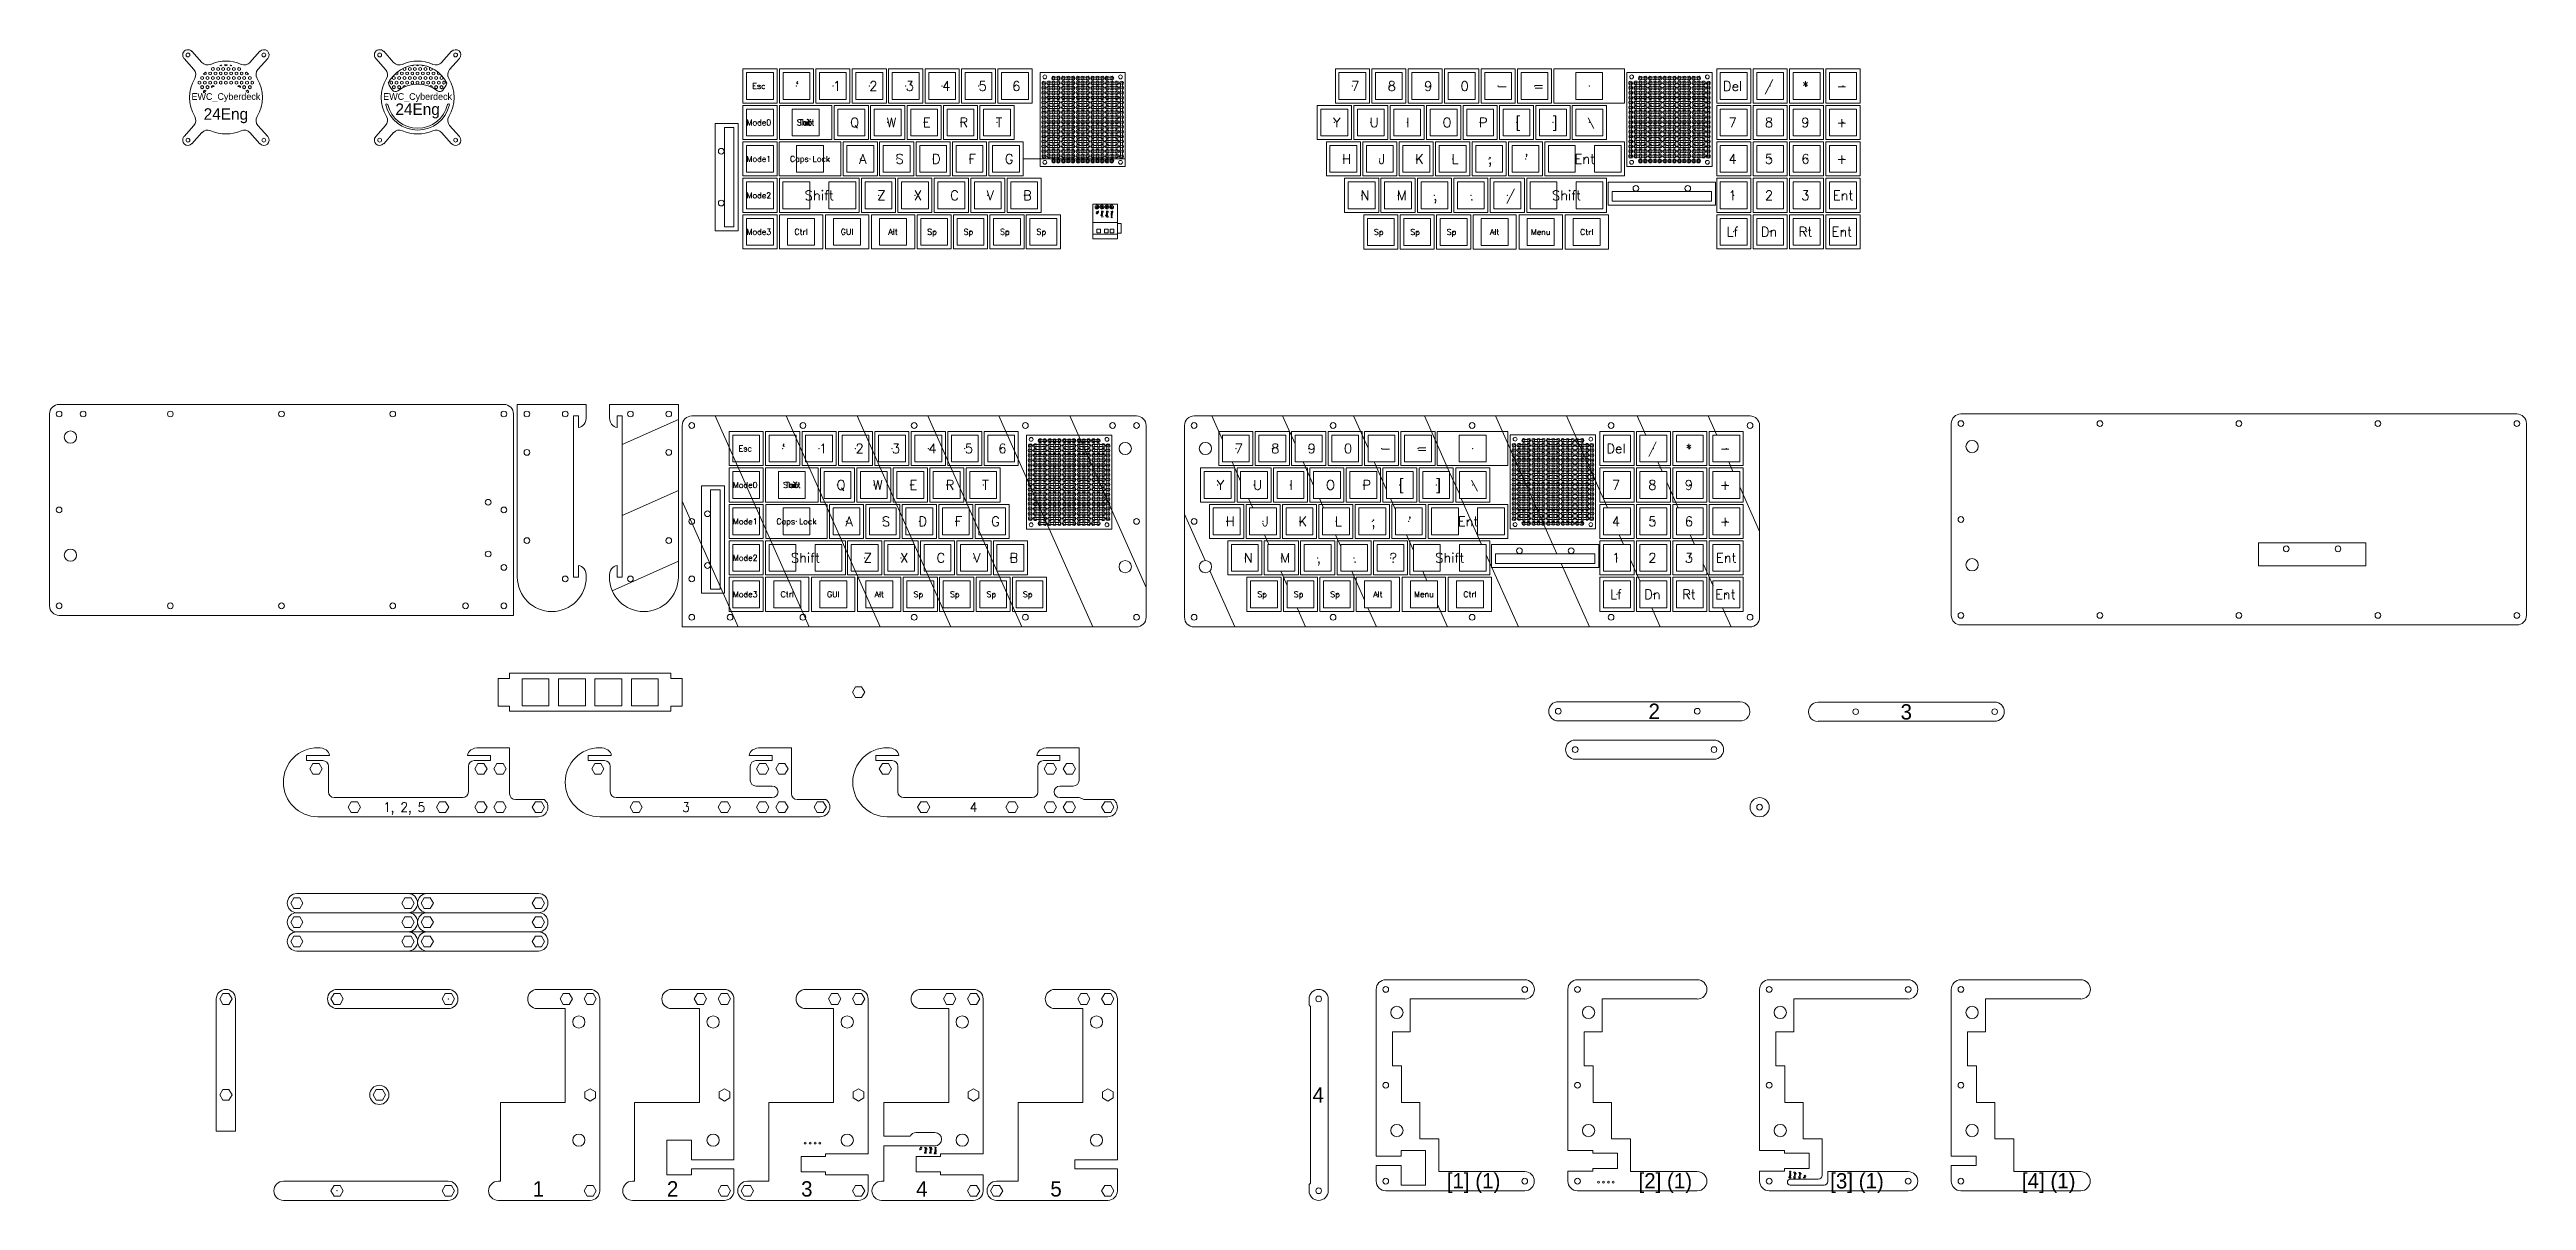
# Model space of a CAD drawing. Header units: millimetres. Extents: x -592 to 700, y -305 to 295.
import ezdxf
from ezdxf.enums import TextEntityAlignment as Align

# ---------------------------------------------------------------- set-up
doc = ezdxf.new("R2010")
doc.units = ezdxf.units.MM
for name, color, linetype, lineweight, true_color in [('construction', 1, 'Continuous', 0, 0xff0000), ('cut', 18, 'Continuous', 0, 0x000000), ('cut2', 30, 'Continuous', 0, 0xff7f00), ('engrave', 3, 'Continuous', 0, 0x00ff00), ('outline', 6, 'Continuous', 0, 0xff00ff), ('text', 4, 'Continuous', 0, 0x00ffff)]:
    doc.layers.add(name, color=color, linetype=linetype, lineweight=lineweight, true_color=true_color)
doc.layers.add('InternalConstructionDetail', color=1, linetype='Continuous', lineweight=0, true_color=0xff0000, plot=False)
doc.styles.add('textstyle100', font='RomanD')
doc.styles.add('textstyle101', font='RomanD')
doc.styles.add('textstyle102', font='RomanD')
doc.styles.add('textstyle103', font='RomanD')
doc.styles.add('textstyle104', font='RomanD')
doc.styles.add('textstyle105', font='RomanD')
doc.styles.add('textstyle106', font='RomanD')
doc.styles.add('textstyle107', font='RomanD')
doc.styles.add('textstyle108', font='RomanD')
doc.styles.add('textstyle109', font='RomanD')
doc.styles.add('textstyle11', font='Standard')
doc.styles.add('textstyle110', font='RomanD')
doc.styles.add('textstyle111', font='RomanD')
doc.styles.add('textstyle112', font='RomanD')
doc.styles.add('textstyle113', font='RomanD')
doc.styles.add('textstyle114', font='RomanD')
doc.styles.add('textstyle115', font='RomanD')
doc.styles.add('textstyle116', font='RomanD')
doc.styles.add('textstyle117', font='RomanD')
doc.styles.add('textstyle118', font='RomanD')
doc.styles.add('textstyle119', font='RomanD')
doc.styles.add('textstyle12', font='Standard')
doc.styles.add('textstyle120', font='RomanD')
doc.styles.add('textstyle121', font='RomanD')
doc.styles.add('textstyle122', font='RomanD')
doc.styles.add('textstyle123', font='RomanD')
doc.styles.add('textstyle124', font='RomanD')
doc.styles.add('textstyle125', font='RomanD')
doc.styles.add('textstyle126', font='RomanD')
doc.styles.add('textstyle127', font='RomanD')
doc.styles.add('textstyle128', font='RomanD')
doc.styles.add('textstyle129', font='RomanD')
doc.styles.add('textstyle13', font='Standard')
doc.styles.add('textstyle130', font='RomanD')
doc.styles.add('textstyle131', font='RomanD')
doc.styles.add('textstyle132', font='RomanD')
doc.styles.add('textstyle133', font='RomanD')
doc.styles.add('textstyle134', font='RomanD')
doc.styles.add('textstyle135', font='RomanD')
doc.styles.add('textstyle136', font='RomanD')
doc.styles.add('textstyle137', font='RomanD')
doc.styles.add('textstyle138', font='RomanD')
doc.styles.add('textstyle139', font='RomanD')
doc.styles.add('textstyle14', font='Standard')
doc.styles.add('textstyle140', font='RomanD')
doc.styles.add('textstyle141', font='RomanD')
doc.styles.add('textstyle142', font='RomanD')
doc.styles.add('textstyle143', font='RomanD')
doc.styles.add('textstyle144', font='RomanD')
doc.styles.add('textstyle145', font='RomanD')
doc.styles.add('textstyle146', font='RomanD')
doc.styles.add('textstyle147', font='RomanD')
doc.styles.add('textstyle148', font='RomanD')
doc.styles.add('textstyle149', font='RomanD')
doc.styles.add('textstyle15', font='Standard')
doc.styles.add('textstyle150', font='RomanD')
doc.styles.add('textstyle151', font='RomanD')
doc.styles.add('textstyle152', font='RomanD')
doc.styles.add('textstyle153', font='RomanD')
doc.styles.add('textstyle154', font='RomanD')
doc.styles.add('textstyle155', font='RomanD')
doc.styles.add('textstyle156', font='RomanD')
doc.styles.add('textstyle157', font='RomanD')
doc.styles.add('textstyle158', font='RomanD')
doc.styles.add('textstyle159', font='RomanD')
doc.styles.add('textstyle16', font='Standard')
doc.styles.add('textstyle160', font='RomanD')
doc.styles.add('textstyle161', font='RomanD')
doc.styles.add('textstyle162', font='RomanD')
doc.styles.add('textstyle163', font='RomanD')
doc.styles.add('textstyle164', font='RomanD')
doc.styles.add('textstyle165', font='RomanD')
doc.styles.add('textstyle166', font='RomanD')
doc.styles.add('textstyle167', font='RomanD')
doc.styles.add('textstyle168', font='RomanD')
doc.styles.add('textstyle169', font='RomanD')
doc.styles.add('textstyle17', font='Standard')
doc.styles.add('textstyle170', font='RomanD')
doc.styles.add('textstyle171', font='RomanD')
doc.styles.add('textstyle172', font='RomanD')
doc.styles.add('textstyle173', font='RomanD')
doc.styles.add('textstyle174', font='RomanD')
doc.styles.add('textstyle175', font='RomanD')
doc.styles.add('textstyle176', font='RomanD')
doc.styles.add('textstyle177', font='RomanD')
doc.styles.add('textstyle178', font='RomanD')
doc.styles.add('textstyle179', font='RomanD')
doc.styles.add('textstyle180', font='RomanD')
doc.styles.add('textstyle181', font='RomanD')
doc.styles.add('textstyle182', font='RomanD')
doc.styles.add('textstyle183', font='RomanD')
doc.styles.add('textstyle184', font='RomanD')
doc.styles.add('textstyle185', font='RomanD')
doc.styles.add('textstyle186', font='RomanD')
doc.styles.add('textstyle187', font='RomanD')
doc.styles.add('textstyle188', font='RomanD')
doc.styles.add('textstyle189', font='RomanD')
doc.styles.add('textstyle190', font='RomanD')
doc.styles.add('textstyle191', font='RomanD')
doc.styles.add('textstyle192', font='RomanD')
doc.styles.add('textstyle193', font='RomanD')
doc.styles.add('textstyle194', font='RomanD')
doc.styles.add('textstyle195', font='RomanD')
doc.styles.add('textstyle196', font='RomanD')
doc.styles.add('textstyle197', font='RomanD')
doc.styles.add('textstyle198', font='RomanD')
doc.styles.add('textstyle199', font='RomanD')
doc.styles.add('textstyle200', font='RomanD')
doc.styles.add('textstyle201', font='RomanD')
doc.styles.add('textstyle202', font='RomanD')
doc.styles.add('textstyle203', font='RomanD')
doc.styles.add('textstyle204', font='RomanD')
doc.styles.add('textstyle205', font='RomanD')
doc.styles.add('textstyle206', font='RomanD')
doc.styles.add('textstyle207', font='RomanD')
doc.styles.add('textstyle208', font='RomanD')
doc.styles.add('textstyle209', font='RomanD')
doc.styles.add('textstyle210', font='RomanD')
doc.styles.add('textstyle211', font='RomanD')
doc.styles.add('textstyle212', font='RomanD')
doc.styles.add('textstyle213', font='RomanD')
doc.styles.add('textstyle214', font='RomanD')
doc.styles.add('textstyle215', font='RomanD')
doc.styles.add('textstyle216', font='RomanD')
doc.styles.add('textstyle217', font='RomanD')
doc.styles.add('textstyle218', font='RomanD')
doc.styles.add('textstyle219', font='RomanD')
doc.styles.add('textstyle220', font='RomanD')
doc.styles.add('textstyle221', font='RomanD')
doc.styles.add('textstyle222', font='RomanD')
doc.styles.add('textstyle223', font='RomanD')
doc.styles.add('textstyle224', font='RomanD')
doc.styles.add('textstyle225', font='RomanD')
doc.styles.add('textstyle226', font='RomanD')
doc.styles.add('textstyle227', font='RomanD')
doc.styles.add('textstyle228', font='RomanD')
doc.styles.add('textstyle229', font='RomanD')
doc.styles.add('textstyle230', font='RomanD')
doc.styles.add('textstyle231', font='RomanD')
doc.styles.add('textstyle232', font='RomanD')
doc.styles.add('textstyle233', font='RomanD')
doc.styles.add('textstyle234', font='RomanD')
doc.styles.add('textstyle235', font='RomanD')
doc.styles.add('textstyle236', font='RomanD')
doc.styles.add('textstyle237', font='RomanD')
doc.styles.add('textstyle238', font='RomanD')
doc.styles.add('textstyle239', font='RomanD')
doc.styles.add('textstyle240', font='RomanD')
doc.styles.add('textstyle241', font='RomanD')
doc.styles.add('textstyle242', font='RomanD')
doc.styles.add('textstyle243', font='RomanD')
doc.styles.add('textstyle244', font='RomanD')
doc.styles.add('textstyle245', font='RomanD')
doc.styles.add('textstyle246', font='RomanD')
doc.styles.add('textstyle247', font='RomanD')
doc.styles.add('textstyle248', font='RomanD')
doc.styles.add('textstyle249', font='RomanD')
doc.styles.add('textstyle250', font='RomanD')
doc.styles.add('textstyle251', font='RomanD')
doc.styles.add('textstyle252', font='NormalLatin2')
doc.styles.add('textstyle253', font='NormalLatin2')
doc.styles.add('textstyle254', font='NormalLatin2')
doc.styles.add('textstyle255', font='NormalLatin2')
doc.styles.add('textstyle256', font='NormalLatin2')
doc.styles.add('textstyle257', font='NormalLatin2')
doc.styles.add('textstyle258', font='NormalLatin2')
doc.styles.add('textstyle259', font='SansND')
doc.styles.add('textstyle260', font='SansND')
doc.styles.add('textstyle261', font='SansND')
doc.styles.add('textstyle262', font='SansND')
doc.styles.add('textstyle56', font='NormalLatin2')
doc.styles.add('textstyle57', font='NormalLatin2')
doc.styles.add('textstyle58', font='NormalLatin2')
doc.styles.add('textstyle59', font='Standard')
doc.styles.add('textstyle60', font='Standard')
doc.styles.add('textstyle61', font='Standard')
doc.styles.add('textstyle62', font='Standard')
doc.styles.add('textstyle63', font='NormalLatin2')
doc.styles.add('textstyle64', font='NormalLatin2')
doc.styles.add('textstyle66', font='Standard')
doc.styles.add('textstyle67', font='Standard')
doc.styles.add('textstyle68', font='Standard')
doc.styles.add('textstyle69', font='Standard')
doc.styles.add('textstyle70', font='RomanD')
doc.styles.add('textstyle71', font='RomanD')
doc.styles.add('textstyle72', font='RomanD')
doc.styles.add('textstyle73', font='RomanD')
doc.styles.add('textstyle74', font='RomanD')
doc.styles.add('textstyle75', font='RomanD')
doc.styles.add('textstyle76', font='RomanD')
doc.styles.add('textstyle77', font='RomanD')
doc.styles.add('textstyle78', font='RomanD')
doc.styles.add('textstyle79', font='RomanD')
doc.styles.add('textstyle80', font='RomanD')
doc.styles.add('textstyle81', font='RomanD')
doc.styles.add('textstyle82', font='RomanD')
doc.styles.add('textstyle83', font='RomanD')
doc.styles.add('textstyle84', font='RomanD')
doc.styles.add('textstyle85', font='RomanD')
doc.styles.add('textstyle86', font='RomanD')
doc.styles.add('textstyle87', font='RomanD')
doc.styles.add('textstyle88', font='RomanD')
doc.styles.add('textstyle89', font='RomanD')
doc.styles.add('textstyle90', font='RomanD')
doc.styles.add('textstyle91', font='RomanD')
doc.styles.add('textstyle92', font='RomanD')
doc.styles.add('textstyle93', font='RomanD')
doc.styles.add('textstyle94', font='RomanD')
doc.styles.add('textstyle95', font='RomanD')
doc.styles.add('textstyle96', font='RomanD')
doc.styles.add('textstyle97', font='RomanD')
doc.styles.add('textstyle98', font='RomanD')
doc.styles.add('textstyle99', font='RomanD')

msp = doc.modelspace()

# ---------------------------------------------------------------- texts
at = {"layer": 'construction'}
for s, height, style, p in [('Esc', 3, 'textstyle200', (-222, 276)), ('Del', 5, 'textstyle210', (285.9, 276)), ('/', 5, 'textstyle214', (304.9, 276)), ('*', 5, 'textstyle216', (323.9, 276)), ('-', 5, 'textstyle218', (342.9, 276)), ('Mode0', 3, 'textstyle203', (-222, 257)), ('Shift', 3, 'textstyle196', (-197.6, 257)), ('Tab', 3, 'textstyle198', (-197.6, 257)), ('7', 5, 'textstyle220', (285.9, 257)), ('8', 5, 'textstyle222', (304.9, 257)), ('9', 5, 'textstyle224', (323.9, 257)), ('+', 5, 'textstyle226', (342.9, 257)), ('Mode1', 3, 'textstyle205', (-222, 238)), ('Caps Lock', 3, 'textstyle194', (-195.3, 238)), ('Ent', 5, 'textstyle212', (208.8, 238)), ('4', 5, 'textstyle228', (285.9, 238)), ('5', 5, 'textstyle230', (304.9, 238)), ('6', 5, 'textstyle232', (323.9, 238)), ('+', 5, 'textstyle234', (342.9, 238)), ('Mode2', 3, 'textstyle207', (-222, 219)), ('Shift', 5, 'textstyle192', (-190.5, 219)), ('Shift', 5, 'textstyle190', (199.3, 219)), ('1', 5, 'textstyle236', (285.9, 219)), ('2', 5, 'textstyle238', (304.9, 219)), ('3', 5, 'textstyle240', (323.9, 219)), ('Ent', 5, 'textstyle250', (343.5, 219)), ('Mode3', 3, 'textstyle209', (-222, 200)), ('Ctrl', 3, 'textstyle184', (-200, 200)), ('GUI', 3, 'textstyle186', (-176, 200)), ('Alt', 3, 'textstyle188', (-152, 200)), ('Alt', 3, 'textstyle176', (161.8, 199.9)), ('Menu', 3, 'textstyle178', (185.8, 199.9)), ('Ctrl', 3, 'textstyle180', (209.8, 199.9)), ('Lf', 5, 'textstyle242', (285.9, 200)), ('Dn', 5, 'textstyle244', (304.9, 200)), ('Rt', 5, 'textstyle246', (323.9, 200)), ('Ent', 5, 'textstyle248', (342.9, 200)), ('/', 5, 'textstyle215', (244.1, 87)), ('Esc', 3, 'textstyle201', (-229.1, 87)), ('Del', 5, 'textstyle211', (225.1, 87)), ('*', 5, 'textstyle217', (263.1, 87)), ('-', 5, 'textstyle219', (282.1, 87)), ('Mode0', 3, 'textstyle202', (-229.1, 68)), ('Shift', 3, 'textstyle197', (-204.8, 68)), ('Tab', 3, 'textstyle199', (-204.8, 68)), ('7', 5, 'textstyle221', (225.1, 68)), ('8', 5, 'textstyle223', (244.1, 68)), ('9', 5, 'textstyle225', (263.1, 68)), ('+', 5, 'textstyle227', (282.1, 68)), ('Mode1', 3, 'textstyle204', (-229.1, 49)), ('Caps Lock', 3, 'textstyle195', (-202.4, 49)), ('Ent', 5, 'textstyle213', (147.9, 49)), ('4', 5, 'textstyle229', (225.1, 49)), ('5', 5, 'textstyle231', (244.1, 49)), ('6', 5, 'textstyle233', (263.1, 49)), ('+', 5, 'textstyle235', (282.1, 49)), ('Mode2', 3, 'textstyle206', (-229.1, 30)), ('Shift', 5, 'textstyle193', (-197.7, 30)), ('Shift', 5, 'textstyle191', (138.4, 30)), ('1', 5, 'textstyle237', (225.1, 30)), ('2', 5, 'textstyle239', (244.1, 30)), ('3', 5, 'textstyle241', (263.1, 30)), ('Ent', 5, 'textstyle251', (282.6, 30)), ('Lf', 5, 'textstyle243', (225.1, 11)), ('Dn', 5, 'textstyle245', (244.1, 11)), ('Rt', 5, 'textstyle247', (263.1, 11)), ('Ent', 5, 'textstyle249', (282.1, 11)), ('Mode3', 3, 'textstyle208', (-229.1, 11)), ('Ctrl', 3, 'textstyle185', (-207.2, 11)), ('GUI', 3, 'textstyle187', (-183.2, 11)), ('Alt', 3, 'textstyle189', (-159.2, 11)), ('Alt', 3, 'textstyle177', (100.9, 11)), ('Menu', 3, 'textstyle179', (124.9, 11)), ('Ctrl', 3, 'textstyle181', (148.9, 11))]:
    msp.add_text(s, height=height, dxfattribs=dict(at, style=style)).set_placement(p, align=Align.MIDDLE_CENTER)
for s, height, style, p in [('`', 5, 'textstyle118', (-203, 276)), ('1', 5, 'textstyle70', (-183.4, 276)), ('2', 5, 'textstyle80', (-164.4, 276)), ('3', 5, 'textstyle90', (-145.4, 276)), ('4', 5, 'textstyle102', (-126.4, 276)), ('5', 5, 'textstyle110', (-107.4, 276)), ('6', 5, 'textstyle120', (-89.9, 276)), ('7', 5, 'textstyle130', (87, 276)), ('8', 5, 'textstyle140', (106, 276)), ('9', 5, 'textstyle150', (125, 276)), ('0', 5, 'textstyle158', (144, 276)), ('-', 5, 'textstyle166', (163, 276)), ('=', 5, 'textstyle172', (182, 276)), ('Q', 5, 'textstyle72', (-174.4, 257)), ('W', 5, 'textstyle82', (-155.4, 257)), ('E', 5, 'textstyle92', (-136.4, 257)), ('R', 5, 'textstyle104', (-117.4, 257)), ('T', 5, 'textstyle112', (-98.4, 257)), ('Y', 5, 'textstyle122', (77.6, 257)), ('U', 5, 'textstyle132', (96.6, 257)), ('I', 5, 'textstyle142', (115.6, 257)), ('O', 5, 'textstyle152', (134.6, 257)), ('P', 5, 'textstyle160', (153.6, 257)), ('[', 5, 'textstyle168', (172.6, 257)), (']', 5, 'textstyle174', (191.6, 257)), ('\\', 5, 'textstyle182', (210.6, 257)), ('A', 5, 'textstyle74', (-169.7, 238)), ('S', 5, 'textstyle84', (-150.7, 238)), ('D', 5, 'textstyle94', (-131.7, 238)), ('F', 5, 'textstyle106', (-112.7, 238)), ('G', 5, 'textstyle114', (-93.7, 238)), ('H', 5, 'textstyle124', (82.3, 238)), ('J', 5, 'textstyle134', (101.3, 238)), ('K', 5, 'textstyle144', (120.3, 238)), ('L', 5, 'textstyle154', (139.3, 238)), (';', 5, 'textstyle162', (158.3, 238)), ("'", 5, 'textstyle170', (177.3, 238)), ('Z', 5, 'textstyle76', (-160.2, 219)), ('X', 5, 'textstyle86', (-141.2, 219)), ('C', 5, 'textstyle96', (-122.2, 219)), ('V', 5, 'textstyle108', (-103.2, 219)), ('B', 5, 'textstyle116', (-84.2, 219)), ('N', 5, 'textstyle126', (91.8, 219)), ('M', 5, 'textstyle136', (110.8, 219)), ('/', 5, 'textstyle164', (167.8, 219)), (',', 5, 'textstyle146', (129.8, 219)), ('.', 5, 'textstyle156', (148.8, 219)), ('Sp', 3, 'textstyle78', (-134.2, 200)), ('Sp', 3, 'textstyle88', (-115.2, 200)), ('Sp', 3, 'textstyle98', (-96.2, 200)), ('Sp', 3, 'textstyle99', (-77.2, 200)), ('Sp', 3, 'textstyle128', (98.8, 199.9)), ('Sp', 3, 'textstyle138', (117.8, 199.9)), ('Sp', 3, 'textstyle148', (136.8, 199.9)), ('`', 5, 'textstyle119', (-210.1, 87)), ('1', 5, 'textstyle71', (-190.6, 87)), ('2', 5, 'textstyle81', (-171.6, 87)), ('3', 5, 'textstyle91', (-152.6, 87)), ('4', 5, 'textstyle103', (-133.6, 87)), ('5', 5, 'textstyle111', (-114.6, 87)), ('6', 5, 'textstyle121', (-97.1, 87)), ('7', 5, 'textstyle131', (26.2, 87)), ('8', 5, 'textstyle141', (45.2, 87)), ('9', 5, 'textstyle151', (64.2, 87)), ('0', 5, 'textstyle159', (83.2, 87)), ('-', 5, 'textstyle167', (102.2, 87)), ('=', 5, 'textstyle173', (121.2, 87)), ('Q', 5, 'textstyle73', (-181.5, 68)), ('W', 5, 'textstyle83', (-162.5, 68)), ('E', 5, 'textstyle93', (-143.5, 68)), ('R', 5, 'textstyle105', (-124.5, 68)), ('T', 5, 'textstyle113', (-105.5, 68)), ('Y', 5, 'textstyle123', (16.8, 68)), ('U', 5, 'textstyle133', (35.8, 68)), ('I', 5, 'textstyle143', (54.8, 68)), ('O', 5, 'textstyle153', (73.8, 68)), ('P', 5, 'textstyle161', (92.8, 68)), ('[', 5, 'textstyle169', (111.8, 68)), (']', 5, 'textstyle175', (130.8, 68)), ('\\', 5, 'textstyle183', (149.8, 68)), ('A', 5, 'textstyle75', (-176.8, 49)), ('S', 5, 'textstyle85', (-157.8, 49)), ('D', 5, 'textstyle95', (-138.8, 49)), ('F', 5, 'textstyle107', (-119.8, 49)), ('G', 5, 'textstyle115', (-100.8, 49)), ('H', 5, 'textstyle125', (21.5, 49)), ('J', 5, 'textstyle135', (40.5, 49)), ('K', 5, 'textstyle145', (59.5, 49)), ('L', 5, 'textstyle155', (78.5, 49)), (';', 5, 'textstyle163', (97.5, 49)), ("'", 5, 'textstyle171', (116.5, 49)), ('Z', 5, 'textstyle77', (-167.3, 30)), ('X', 5, 'textstyle87', (-148.3, 30)), ('C', 5, 'textstyle97', (-129.3, 30)), ('V', 5, 'textstyle109', (-110.3, 30)), ('B', 5, 'textstyle117', (-91.3, 30)), ('N', 5, 'textstyle127', (31, 30)), ('M', 5, 'textstyle137', (50, 30)), (',', 5, 'textstyle147', (69, 30)), ('.', 5, 'textstyle157', (88, 30)), ('?', 5, 'textstyle165', (107, 30)), ('Sp', 3, 'textstyle79', (-141.3, 11)), ('Sp', 3, 'textstyle89', (-122.3, 11)), ('Sp', 3, 'textstyle100', (-103.3, 11)), ('Sp', 3, 'textstyle101', (-84.3, 11)), ('Sp', 3, 'textstyle129', (38, 11)), ('Sp', 3, 'textstyle139', (57, 11)), ('Sp', 3, 'textstyle149', (76, 11))]:
    msp.add_text(s, height=height, dxfattribs=dict(at, style=style)).set_placement(p, align=Align.MIDDLE_LEFT)
at = {"layer": 'text'}
for s, style, p in [('2', 'textstyle256', (245, -50)), ('3', 'textstyle257', (376.5, -50.3)), ('4', 'textstyle258', (69.8, -250)), ('[1] (1)', 'textstyle252', (150.8, -294.8)), ('[2] (1)', 'textstyle253', (250.8, -294.8)), ('[3] (1)', 'textstyle254', (350.8, -294.8)), ('[4] (1)', 'textstyle255', (450.8, -294.8))]:
    msp.add_text(s, height=8, dxfattribs=dict(at, style=style)).set_placement(p, align=Align.MIDDLE_CENTER)
for s, style, p in [('Sleeve', 'textstyle66', (315.8, -293.5)), ('Ring2', 'textstyle67', (318.3, -293.5)), ('Ring1', 'textstyle68', (320.9, -293.5)), ('Tip', 'textstyle69', (323.4, -293.5))]:
    msp.add_text(s, height=1, rotation=90, dxfattribs=dict(at, style=style)).set_placement(p, align=Align.MIDDLE_LEFT)
at = {"layer": 'text', "attachment_point": 5}
for s, insert, char_height, style in [('EWC_Cyberdeck', (-500, 270), 3.5, 'textstyle259'), ('EWC_Cyberdeck', (-400, 270), 3.5, 'textstyle261'), ('24Eng', (-500, 260.5), 6, 'textstyle260'), ('24Eng', (-400, 263), 6, 'textstyle262')]:
    msp.add_mtext(s, dxfattribs=dict(at, insert=insert, char_height=char_height, style=style))

# ---------------------------------------------------------------- blocks, each defined once
blk = doc.blocks.new('HexagonalHole')
at = {"layer": 'cut'}
for p, q in [((-1.6, 2.8), (-3.2, 0)), ((-3.2, 0), (-1.6, -2.8)), ((1.6, 2.8), (-1.6, 2.8)), ((3.2, 0), (1.6, 2.8)), ((1.6, -2.8), (3.2, 0)), ((-1.6, -2.8), (1.6, -2.8))]:
    blk.add_line(p, q, dxfattribs=at)
blk = doc.blocks.new('LHRight3')
at = {"layer": 'cut'}
for centre, radius in [((-5.9, 88), 3.2), ((-5.9, 26.4), 3.2), ((-27.8, 24.9), 0.5), ((-25.3, 24.9), 0.5), ((-22.7, 24.9), 0.5), ((-20.2, 24.9), 0.5)]:
    blk.add_circle(centre, radius, dxfattribs=at)
at = {"layer": 'outline'}
for p, q in [((-27.6, 105), (0, 105)), ((-27.6, 95), (-13, 95)), ((-13, 95), (-13, 46)), ((5, 19.2), (5, 100)), ((-13, 46), (-46.8, 46)), ((-46.8, 46), (-46.8, 5)), ((-30, 9.8), (-30, 17.8)), ((-17.2, 17.8), (-30, 17.8)), ((-17.2, 19.2), (5, 19.2)), ((-17.2, 19.2), (-17.2, 17.8)), ((-46.8, 5), (-58, 5)), ((-17.2, 9.8), (-30, 9.8)), ((-17.2, 9.8), (-17.2, 8.4)), ((-17.2, 8.4), (5, 8.4)), ((5, 0), (5, 8.4)), ((-58, -5), (0, -5))]:
    blk.add_line(p, q, dxfattribs=at)
for centre, start, end in [((-27.6, 100), 90, 270), ((0, 100), 0, 90), ((-58, 0), 90, 270), ((0, 0), 270, 0)]:
    blk.add_arc(centre, 5, start, end, dxfattribs=at)
for p in [(-12.5, 100), (0, 100), (-58, 0), (0, 0)]:
    blk.add_blockref('HexagonalHole', p, dxfattribs=at)
at = {"layer": 'outline', "rotation": 30}
blk.add_blockref('HexagonalHole', (0, 50), dxfattribs=at)
at = {"layer": 'text', "style": 'textstyle58'}
blk.add_text('3', height=8, dxfattribs=at).set_placement((-27, 1), align=Align.MIDDLE_CENTER)
blk = doc.blocks.new('LHRight4')
at = {"layer": 'cut'}
for centre in [(-5.9, 88), (-5.9, 26.4)]:
    blk.add_circle(centre, 3.2, dxfattribs=at)
at = {"layer": 'outline'}
for p, q in [((-27.6, 105), (0, 105)), ((-27.6, 95), (-13, 95)), ((-13, 95), (-13, 46)), ((5, 19.2), (5, 100)), ((-13, 46), (-46.8, 46)), ((-46.8, 46), (-46.8, 28.4)), ((-33.2, 28.4), (-46.8, 28.4)), ((-20.2, 30.4), (-30, 30.4)), ((-20.2, 23.4), (-46.8, 23.4)), ((-46.8, 23.4), (-46.8, 5)), ((-30, 9.8), (-30, 17.8)), ((-17.2, 17.8), (-30, 17.8)), ((-17.2, 19.2), (5, 19.2)), ((-17.2, 19.2), (-17.2, 17.8)), ((-46.8, 5), (-48, 5)), ((-17.2, 9.8), (-30, 9.8)), ((-17.2, 9.8), (-17.2, 8.4)), ((-17.2, 8.4), (5, 8.4)), ((5, 0), (5, 8.4)), ((-48, -5), (0, -5))]:
    blk.add_line(p, q, dxfattribs=at)
for centre, radius, start, end in [((-27.6, 100), 5, 90, 270), ((0, 100), 5, 0, 90), ((-30, 26.9), 3.5, 90, 154.6231), ((-20.2, 26.9), 3.5, 270, 90), ((-48, 0), 5, 90, 270), ((0, 0), 5, 270, 0)]:
    blk.add_arc(centre, radius, start, end, dxfattribs=at)
for p in [(-12.5, 100), (0, 100), (0, 0)]:
    blk.add_blockref('HexagonalHole', p, dxfattribs=at)
at = {"layer": 'outline', "rotation": 30}
blk.add_blockref('HexagonalHole', (0, 50), dxfattribs=at)
at = {"layer": 'text'}
for s, style, p in [('Tip', 'textstyle62', (-27.6, 22.9)), ('Ring1', 'textstyle61', (-25.1, 22.9)), ('Ring2', 'textstyle60', (-22.5, 22.9)), ('Sleeve', 'textstyle59', (-20, 22.9))]:
    blk.add_text(s, height=1, rotation=90, dxfattribs=dict(at, style=style)).set_placement(p, align=Align.MIDDLE_RIGHT)
at = {"layer": 'text', "style": 'textstyle63'}
blk.add_text('4', height=8, dxfattribs=at).set_placement((-27, 1), align=Align.MIDDLE_CENTER)
blk = doc.blocks.new('LHRight5')
at = {"layer": 'cut'}
for centre in [(-5.9, 88), (-5.9, 26.4)]:
    blk.add_circle(centre, 3.2, dxfattribs=at)
at = {"layer": 'outline'}
for p, q in [((-27.6, 105), (0, 105)), ((-27.6, 95), (-13, 95)), ((-13, 95), (-13, 46)), ((5, 16.2), (5, 100)), ((-13, 46), (-46.8, 46)), ((-46.8, 46), (-46.8, 5)), ((-17.2, 16.2), (5, 16.2)), ((-17.2, 16.2), (-17.2, 11.4)), ((-46.8, 5), (-58, 5)), ((-17.2, 11.4), (5, 11.4)), ((5, 0), (5, 11.4)), ((-58, -5), (0, -5))]:
    blk.add_line(p, q, dxfattribs=at)
for centre, start, end in [((-27.6, 100), 90, 270), ((0, 100), 0, 90), ((-58, 0), 90, 270), ((0, 0), 270, 0)]:
    blk.add_arc(centre, 5, start, end, dxfattribs=at)
for p in [(-12.5, 100), (0, 100), (-58, 0), (0, 0)]:
    blk.add_blockref('HexagonalHole', p, dxfattribs=at)
at = {"layer": 'outline', "rotation": 30}
blk.add_blockref('HexagonalHole', (0, 50), dxfattribs=at)
at = {"layer": 'text', "style": 'textstyle64'}
blk.add_text('5', height=8, dxfattribs=at).set_placement((-27, 1), align=Align.MIDDLE_CENTER)
blk = doc.blocks.new('LHRight1')
at = {"layer": 'cut'}
for centre in [(-5.9, 88), (-5.9, 26.4)]:
    blk.add_circle(centre, 3.2, dxfattribs=at)
at = {"layer": 'outline'}
for p, q in [((-27.6, 105), (0, 105)), ((-27.6, 95), (-13, 95)), ((-13, 95), (-13, 46)), ((5, 0), (5, 100)), ((-13, 46), (-46.8, 46)), ((-46.8, 46), (-46.8, 5)), ((-46.8, 5), (-48, 5)), ((-48, -5), (0, -5))]:
    blk.add_line(p, q, dxfattribs=at)
for centre, start, end in [((-27.6, 100), 90, 270), ((0, 100), 0, 90), ((-48, 0), 90, 270), ((0, 0), 270, 0)]:
    blk.add_arc(centre, 5, start, end, dxfattribs=at)
for p in [(-12.5, 100), (0, 100), (0, 0)]:
    blk.add_blockref('HexagonalHole', p, dxfattribs=at)
at = {"layer": 'outline', "rotation": 30}
blk.add_blockref('HexagonalHole', (0, 50), dxfattribs=at)
at = {"layer": 'text', "style": 'textstyle56'}
blk.add_text('1', height=8, dxfattribs=at).set_placement((-27, 1), align=Align.MIDDLE_CENTER)
blk = doc.blocks.new('LHRight2')
at = {"layer": 'cut'}
for centre in [(-5.9, 88), (-5.9, 26.4)]:
    blk.add_circle(centre, 3.2, dxfattribs=at)
at = {"layer": 'outline'}
for p, q in [((-27.6, 105), (0, 105)), ((-27.6, 95), (-13, 95)), ((-13, 95), (-13, 46)), ((5, 16.2), (5, 100)), ((-13, 46), (-46.8, 46)), ((-46.8, 46), (-46.8, 5)), ((-30, 8.4), (-30, 26.4)), ((-30, 26.4), (-17.2, 26.4)), ((-17.2, 16.2), (-17.2, 26.4)), ((-17.2, 16.2), (5, 16.2)), ((-46.8, 5), (-48, 5)), ((-17.2, 8.4), (-30, 8.4)), ((-17.2, 11.4), (5, 11.4)), ((-17.2, 8.4), (-17.2, 11.4)), ((5, 0), (5, 11.4)), ((-48, -5), (0, -5))]:
    blk.add_line(p, q, dxfattribs=at)
for centre, start, end in [((-27.6, 100), 90, 270), ((0, 100), 0, 90), ((-48, 0), 90, 270), ((0, 0), 270, 0)]:
    blk.add_arc(centre, 5, start, end, dxfattribs=at)
for p in [(-12.5, 100), (0, 100), (0, 0)]:
    blk.add_blockref('HexagonalHole', p, dxfattribs=at)
at = {"layer": 'outline', "rotation": 30}
blk.add_blockref('HexagonalHole', (0, 50), dxfattribs=at)
at = {"layer": 'text', "style": 'textstyle57'}
blk.add_text('2', height=8, dxfattribs=at).set_placement((-27, 1), align=Align.MIDDLE_CENTER)
blk = doc.blocks.new('ShiftEnter')
at = {"layer": 'construction'}
for p, q in [((-20.8, -8.9), (-20.8, 8.9)), ((-20.8, 8.9), (20.8, 8.9)), ((20.8, 8.9), (20.8, -8.9)), ((20.8, -8.9), (-20.8, -8.9))]:
    blk.add_line(p, q, dxfattribs=at)
blk.add_point((0, 0), dxfattribs=at)
at = {"layer": 'cut'}
for p, q in [((-5, 7), (-19, 7)), ((-19, 7), (-19, -7)), ((-5, -7), (-5, 7)), ((19, 7), (5, 7)), ((5, 7), (5, -7)), ((19, -7), (19, 7)), ((-19, -7), (-5, -7)), ((5, -7), (19, -7))]:
    blk.add_line(p, q, dxfattribs=at)
blk = doc.blocks.new('CapsLock')
at = {"layer": 'construction'}
for p, q in [((-16.05, -8.9), (-16.05, 8.9)), ((-16.05, 8.9), (16.05, 8.9)), ((16.05, 8.9), (16.05, -8.9)), ((16.05, -8.9), (-16.05, -8.9))]:
    blk.add_line(p, q, dxfattribs=at)
blk.add_point((0, 0), dxfattribs=at)
at = {"layer": 'cut'}
for p, q in [((7, 7), (-7, 7)), ((-7, 7), (-7, -7)), ((7, -7), (7, 7)), ((-7, -7), (7, -7))]:
    blk.add_line(p, q, dxfattribs=at)
blk = doc.blocks.new('Tab')
at = {"layer": 'construction'}
for p, q in [((-13.7, -8.9), (-13.7, 8.9)), ((-13.7, 8.9), (13.7, 8.9)), ((13.7, 8.9), (13.7, -8.9)), ((13.7, -8.9), (-13.7, -8.9))]:
    blk.add_line(p, q, dxfattribs=at)
blk.add_point((0, 0), dxfattribs=at)
at = {"layer": 'cut'}
for p, q in [((7, 7), (-7, 7)), ((-7, 7), (-7, -7)), ((7, -7), (7, 7)), ((-7, -7), (7, -7))]:
    blk.add_line(p, q, dxfattribs=at)
blk = doc.blocks.new('SideStrip')
at = {"layer": 'construction'}
for p, q in [((-18.2, 0.5), (-17.4, 0.5)), ((-15.6, 0.5), (-14.8, 0.5)), ((-13.1, 0.5), (-12.3, 0.5)), ((-10.6, 0.5), (-9.8, 0.5)), ((-8, 0.5), (-7.2, 0.5)), ((-5.5, 0.5), (-4.7, 0.5)), ((-2.9, 0.5), (-2.1, 0.5)), ((-0.4, 0.5), (0.4, 0.5)), ((2.1, 0.5), (2.9, 0.5)), ((4.7, 0.5), (5.5, 0.5)), ((7.2, 0.5), (8, 0.5)), ((9.8, 0.5), (10.6, 0.5)), ((12.3, 0.5), (13.1, 0.5)), ((14.8, 0.5), (15.6, 0.5)), ((17.4, 0.5), (18.2, 0.5)), ((-17.4, -0.5), (-18.2, -0.5)), ((-14.8, -0.5), (-15.6, -0.5)), ((-12.3, -0.5), (-13.1, -0.5)), ((-9.8, -0.5), (-10.6, -0.5)), ((-7.2, -0.5), (-8, -0.5)), ((-4.7, -0.5), (-5.5, -0.5)), ((-2.1, -0.5), (-2.9, -0.5)), ((0.4, -0.5), (-0.4, -0.5)), ((2.9, -0.5), (2.1, -0.5)), ((5.5, -0.5), (4.7, -0.5)), ((8, -0.5), (7.2, -0.5)), ((10.6, -0.5), (9.8, -0.5)), ((13.1, -0.5), (12.3, -0.5)), ((15.6, -0.5), (14.8, -0.5)), ((18.2, -0.5), (17.4, -0.5))]:
    blk.add_line(p, q, dxfattribs=at)
for centre in [(-19.1, 0), (-16.5, 0), (-14, 0), (-11.4, 0), (-8.9, 0), (-6.4, 0), (-3.8, 0), (-1.3, 0), (1.3, 0), (3.8, 0), (6.3, 0), (8.9, 0), (11.4, 0), (14, 0), (16.5, 0), (19, 0)]:
    blk.add_circle(centre, 0.5, dxfattribs=at)
for centre, start, end in [((-19.1, 0), 30, 330), ((-16.5, 0), 30, 150), ((-14, 0), 30, 150), ((-11.4, 0), 30, 150), ((-8.9, 0), 30, 150), ((-6.4, 0), 30, 150), ((-3.8, 0), 30, 150), ((-1.3, 0), 30, 150), ((1.3, 0), 30, 150), ((3.8, 0), 30, 150), ((6.3, 0), 30, 150), ((8.9, 0), 30, 150), ((11.4, 0), 30, 150), ((14, 0), 30, 150), ((16.5, 0), 30, 150), ((19, 0), 209.1944, 149.1944), ((-16.5, 0), 210, 330), ((-14, 0), 210, 330), ((-11.4, 0), 210, 330), ((-8.9, 0), 210, 330), ((-6.4, 0), 210, 330), ((-3.8, 0), 210, 330), ((-1.3, 0), 210, 330), ((1.3, 0), 210, 330), ((3.8, 0), 210, 330), ((6.3, 0), 210, 330), ((8.9, 0), 210, 330), ((11.4, 0), 210, 330), ((14, 0), 210, 330), ((16.5, 0), 210, 330)]:
    blk.add_arc(centre, 1, start, end, dxfattribs=at)
blk = doc.blocks.new('Double')
at = {"layer": 'construction'}
for p, q in [((-0.5, -1.7), (-0.5, -0.9)), ((0.5, -0.9), (0.5, -1.7))]:
    blk.add_line(p, q, dxfattribs=at)
for centre in [(0, 0), (0, -2.5)]:
    blk.add_circle(centre, 0.5, dxfattribs=at)
for centre, start, end in [((0, 0), 300, 240), ((0, -2.5), 120, 60)]:
    blk.add_arc(centre, 1, start, end, dxfattribs=at)
blk = doc.blocks.new('Triple')
at = {"layer": 'construction'}
for p, q in [((-0.5, 0.9), (-0.5, 1.7)), ((0.5, 1.7), (0.5, 0.9)), ((-0.5, -1.7), (-0.5, -0.9)), ((0.5, -0.9), (0.5, -1.7))]:
    blk.add_line(p, q, dxfattribs=at)
for centre in [(0, 2.5), (0, 0), (0, -2.5)]:
    blk.add_circle(centre, 0.5, dxfattribs=at)
for centre, start, end in [((0, 2.5), 300, 240), ((0, 0), 120, 240), ((0, 0), 300, 60), ((0, -2.5), 120, 60)]:
    blk.add_arc(centre, 1, start, end, dxfattribs=at)
blk = doc.blocks.new('ProtoBoard')
at = {"layer": 'construction'}
for p, q in [((24.5, 22.25), (-24.5, 22.25)), ((-24.5, 22.25), (-24.5, -22.25)), ((24.5, -22.25), (24.5, 22.25)), ((-24.5, -22.25), (24.5, -22.25))]:
    blk.add_line(p, q, dxfattribs=at)
at = {"layer": 'cut'}
for centre in [(-22.25, 19.75), (22.25, 19.75), (-22.25, -19.75), (22.25, -19.75)]:
    blk.add_circle(centre, 1, dxfattribs=at)
at = {"layer": 'InternalConstructionDetail'}
for name, p in [('Double', (-21.59, 15.17)), ('SideStrip', (0, 20.25)), ('Triple', (-19.05, 15.17)), ('Triple', (-16.51, 15.17)), ('Triple', (-13.97, 15.17)), ('Triple', (-11.43, 15.17)), ('Triple', (-8.89, 15.17)), ('Triple', (-6.35, 15.17)), ('Triple', (-3.81, 15.17)), ('Triple', (-1.27, 15.17)), ('Triple', (1.27, 15.17)), ('Triple', (3.81, 15.17)), ('Triple', (6.35, 15.17)), ('Triple', (8.89, 15.17)), ('Triple', (11.43, 15.17)), ('Triple', (13.97, 15.17)), ('Triple', (16.51, 15.17)), ('Triple', (19.05, 15.17)), ('Triple', (-21.59, 7.55)), ('Triple', (-21.59, -0.07)), ('Triple', (-19.05, 7.55)), ('Triple', (-19.05, -0.07)), ('Triple', (-16.51, 7.55)), ('Triple', (-16.51, -0.07)), ('Triple', (-13.97, 7.55)), ('Triple', (-13.97, -0.07)), ('Triple', (-11.43, 7.55)), ('Triple', (-11.43, -0.07)), ('Triple', (-8.89, 7.55)), ('Triple', (-8.89, -0.07)), ('Triple', (-6.35, 7.55)), ('Triple', (-6.35, -0.07)), ('Triple', (-3.81, 7.55)), ('Triple', (-3.81, -0.07)), ('Triple', (-1.27, 7.55)), ('Triple', (-1.27, -0.07)), ('Triple', (1.27, 7.55)), ('Triple', (1.27, -0.07)), ('Triple', (3.81, 7.55)), ('Triple', (3.81, -0.07)), ('Triple', (6.35, 7.55)), ('Triple', (6.35, -0.07)), ('Triple', (8.89, 7.55)), ('Triple', (8.89, -0.07)), ('Triple', (11.43, 7.55)), ('Triple', (11.43, -0.07)), ('Triple', (13.97, 7.55)), ('Triple', (13.97, -0.07)), ('Triple', (16.51, 7.55)), ('Triple', (16.51, -0.07)), ('Triple', (19.05, 7.55)), ('Triple', (19.05, -0.07)), ('Triple', (-21.59, -7.69)), ('Triple', (-19.05, -7.69)), ('Triple', (-19.05, -15.31)), ('Triple', (-16.51, -7.69)), ('Triple', (-16.51, -15.31)), ('Triple', (-13.97, -7.69)), ('Triple', (-13.97, -15.31)), ('Triple', (-11.43, -7.69)), ('Triple', (-11.43, -15.31)), ('Triple', (-8.89, -7.69)), ('Triple', (-8.89, -15.31)), ('Triple', (-6.35, -7.69)), ('Triple', (-6.35, -15.31)), ('Triple', (-3.81, -7.69)), ('Triple', (-3.81, -15.31)), ('Triple', (-1.27, -7.69)), ('Triple', (-1.27, -15.31)), ('Triple', (1.27, -7.69)), ('Triple', (1.27, -15.31)), ('Triple', (3.81, -7.69)), ('Triple', (3.81, -15.31)), ('Triple', (6.35, -7.69)), ('Triple', (6.35, -15.31)), ('Triple', (8.89, -7.69)), ('Triple', (8.89, -15.31)), ('Triple', (11.43, -7.69)), ('Triple', (11.43, -15.31)), ('Triple', (13.97, -7.69)), ('Triple', (13.97, -15.31)), ('Triple', (16.51, -7.69)), ('Triple', (16.51, -15.31)), ('Triple', (19.05, -7.69)), ('Triple', (19.05, -15.31))]:
    blk.add_blockref(name, p, dxfattribs=at)
at = {"layer": 'InternalConstructionDetail', "yscale": -1}
for name, p, rotation in [('Double', (21.59, 15.17), 180), ('Triple', (21.59, 7.55), 180), ('Triple', (21.59, -0.07), 180), ('Double', (-21.59, -15.17), 360), ('Triple', (21.59, -7.69), 180)]:
    blk.add_blockref(name, p, dxfattribs=dict(at, rotation=rotation))
at = {"layer": 'InternalConstructionDetail', "rotation": 180}
blk.add_blockref('Double', (21.59, -15.17), dxfattribs=at)
at = {"layer": 'InternalConstructionDetail', "yscale": -1}
blk.add_blockref('SideStrip', (0, -20.25), dxfattribs=at)
blk = doc.blocks.new('LightBar')
at = {"layer": 'construction'}
for p, q in [((9.8, 28), (-2.2, 28)), ((-2.2, 28), (-2.2, -28)), ((9.8, -28), (9.8, 28)), ((-2.2, -28), (9.8, -28))]:
    blk.add_line(p, q, dxfattribs=at)
at = {"layer": 'cut'}
for p, q in [((0, 25.9), (0, -25.9)), ((0, 25.9), (5, 25.9)), ((5, 25.9), (5, -25.9)), ((0, -25.9), (5, -25.9))]:
    blk.add_line(p, q, dxfattribs=at)
for centre in [(6.6, 13.5), (6.6, -13.5)]:
    blk.add_circle(centre, 1.5, dxfattribs=at)
blk = doc.blocks.new('Typical')
at = {"layer": 'construction'}
for p, q in [((-8.9, -8.9), (-8.9, 8.9)), ((-8.9, 8.9), (8.9, 8.9)), ((8.9, 8.9), (8.9, -8.9)), ((8.9, -8.9), (-8.9, -8.9))]:
    blk.add_line(p, q, dxfattribs=at)
blk.add_point((0, 0), dxfattribs=at)
at = {"layer": 'cut'}
for p, q in [((7, 7), (-7, 7)), ((-7, 7), (-7, -7)), ((7, -7), (7, 7)), ((-7, -7), (7, -7))]:
    blk.add_line(p, q, dxfattribs=at)
blk = doc.blocks.new('Modifier')
at = {"layer": 'construction'}
for p, q in [((-11.3, -8.9), (-11.3, 8.9)), ((-11.3, 8.9), (11.3, 8.9)), ((11.3, 8.9), (11.3, -8.9)), ((11.3, -8.9), (-11.3, -8.9))]:
    blk.add_line(p, q, dxfattribs=at)
blk.add_point((0, 0), dxfattribs=at)
at = {"layer": 'cut'}
for p, q in [((7, 7), (-7, 7)), ((-7, 7), (-7, -7)), ((7, -7), (7, 7)), ((-7, -7), (7, -7))]:
    blk.add_line(p, q, dxfattribs=at)
blk = doc.blocks.new('LHFillerLeft')
at = {"layer": 'cut2'}
for p, q in [((-1.6, 2.8), (-3.2, 0)), ((-3.2, 0), (-1.6, -2.8)), ((1.6, 2.8), (-1.6, 2.8)), ((3.2, 0), (1.6, 2.8)), ((1.6, -2.8), (3.2, 0)), ((-1.6, -2.8), (1.6, -2.8)), ((-1.6, -47.2), (-3.2, -50)), ((-3.2, -50), (-1.6, -52.8)), ((1.6, -47.2), (-1.6, -47.2)), ((3.2, -50), (1.6, -47.2)), ((1.6, -52.8), (3.2, -50)), ((-1.6, -52.8), (1.6, -52.8))]:
    blk.add_line(p, q, dxfattribs=at)
at = {"layer": 'outline'}
for p, q in [((-5, -69), (-5, 0)), ((5, -69), (5, 0)), ((5, -69), (-5, -69))]:
    blk.add_line(p, q, dxfattribs=at)
blk.add_arc((0, 0), 5, 0, 180, dxfattribs=at)
blk = doc.blocks.new('LHFillerCommon')
at = {"layer": 'outline'}
for p, q in [((0, 5), (58, 5)), ((58, -5), (0, -5))]:
    blk.add_line(p, q, dxfattribs=at)
for centre, start, end in [((0, 0), 90, 270), ((58, 0), 270, 90)]:
    blk.add_arc(centre, 5, start, end, dxfattribs=at)
blk.add_point((58, 0), dxfattribs=at)
for p in [(0, 0), (58, 0)]:
    blk.add_blockref('HexagonalHole', p, dxfattribs=at)
blk = doc.blocks.new('LHFillerBottom')
at = {"layer": 'outline'}
for p, q in [((-86, 5), (0, 5)), ((0, -5), (-86, -5))]:
    blk.add_line(p, q, dxfattribs=at)
for centre, start, end in [((-86, 0), 90, 270), ((0, 0), 270, 90)]:
    blk.add_arc(centre, 5, start, end, dxfattribs=at)
blk.add_point((-58, 0), dxfattribs=at)
for p in [(-58, 0), (0, 0)]:
    blk.add_blockref('HexagonalHole', p, dxfattribs=at)
blk = doc.blocks.new('CouplerNutWasher')
at = {"layer": 'outline'}
blk.add_circle((0, 0), 5, dxfattribs=at)
blk.add_blockref('HexagonalHole', (0, 0), dxfattribs=at)
blk = doc.blocks.new('HandleFiller125')
at = {"layer": 'cut2'}
for p, q in [((-117.6, 22.8), (-119.2, 20)), ((-119.2, 20), (-117.6, 17.2)), ((-114.4, 22.8), (-117.6, 22.8)), ((-117.6, 17.2), (-114.4, 17.2)), ((-112.8, 20), (-114.4, 22.8)), ((-114.4, 17.2), (-112.8, 20)), ((-31.6, 22.8), (-33.2, 20)), ((-33.2, 20), (-31.6, 17.2)), ((-28.4, 22.8), (-31.6, 22.8)), ((-31.6, 17.2), (-28.4, 17.2)), ((-26.8, 20), (-28.4, 22.8)), ((-28.4, 17.2), (-26.8, 20)), ((-21.6, 22.8), (-23.2, 20)), ((-23.2, 20), (-21.6, 17.2)), ((-18.4, 22.8), (-21.6, 22.8)), ((-21.6, 17.2), (-18.4, 17.2)), ((-16.8, 20), (-18.4, 22.8)), ((-18.4, 17.2), (-16.8, 20)), ((-97.6, 2.8), (-99.2, 0)), ((-99.2, 0), (-97.6, -2.8)), ((-94.4, 2.8), (-97.6, 2.8)), ((-92.8, 0), (-94.4, 2.8)), ((-94.4, -2.8), (-92.8, 0)), ((-51.6, 2.8), (-53.2, 0)), ((-53.2, 0), (-51.6, -2.8)), ((-48.4, 2.8), (-51.6, 2.8)), ((-46.8, 0), (-48.4, 2.8)), ((-48.4, -2.8), (-46.8, 0)), ((-31.6, 2.8), (-33.2, 0)), ((-28.4, 2.8), (-31.6, 2.8)), ((-26.8, 0), (-28.4, 2.8)), ((-28.4, -2.8), (-26.8, 0)), ((-21.6, 2.8), (-23.2, 0)), ((-23.2, 0), (-21.6, -2.8)), ((-18.4, 2.8), (-21.6, 2.8)), ((-16.8, 0), (-18.4, 2.8)), ((-18.4, -2.8), (-16.8, 0)), ((-1.6, 2.8), (-3.2, 0)), ((-3.2, 0), (-1.6, -2.8)), ((1.6, 2.8), (-1.6, 2.8)), ((3.2, 0), (1.6, 2.8)), ((1.6, -2.8), (3.2, 0)), ((-97.6, -2.8), (-94.4, -2.8)), ((-51.6, -2.8), (-48.4, -2.8)), ((-33.2, 0), (-31.6, -2.8)), ((-31.6, -2.8), (-28.4, -2.8)), ((-21.6, -2.8), (-18.4, -2.8)), ((-1.6, -2.8), (1.6, -2.8))]:
    blk.add_line(p, q, dxfattribs=at)
at = {"layer": 'outline'}
for p, q in [((-121, 27), (-109, 27)), ((-121, 24.3), (-121, 27)), ((-25, 27), (-37, 27)), ((-31, 31), (-15, 31)), ((-25, 27), (-25, 24.3)), ((-15, 31), (-15, 7)), ((-112.5, 24.3), (-121, 24.3)), ((-109.5, 21.3), (-109.5, 8)), ((-36.5, 21.3), (-36.5, 8)), ((-33.5, 24.3), (-25, 24.3)), ((-106.5, 5), (-39.5, 5)), ((3, 4), (-12, 4)), ((0, -5), (-115, -5))]:
    blk.add_line(p, q, dxfattribs=at)
for centre, radius, start, end in [((-115, 13), 18, 90, 270), ((-112.5, 21.3), 3, 0, 90), ((-33.5, 21.3), 3, 90, 180), ((-106.5, 8), 3, 180, 270), ((-39.5, 8), 3, 270, 0), ((-12, 7), 3, 180, 270), ((0, 0), 5, 270, 53.1301)]:
    blk.add_arc(centre, radius, start, end, dxfattribs=at)
for centre, major_axis, start_param, end_param in [((-115, 27), (-6, 0), 3.141593, 4.712389), ((-31, 27), (6, 0), 1.570796, 3.141593)]:
    blk.add_ellipse(centre, major_axis=major_axis, ratio=0.666667, start_param=start_param, end_param=end_param, dxfattribs=at)
at = {"layer": 'text', "style": 'textstyle13'}
blk.add_text('1, 2, 5', height=5, dxfattribs=at).set_placement((-70, 0), align=Align.MIDDLE_CENTER)
blk = doc.blocks.new('Backspace')
at = {"layer": 'construction'}
for p, q in [((-18.45, -8.9), (-18.45, 8.9)), ((-18.45, 8.9), (18.45, 8.9)), ((18.45, 8.9), (18.45, -8.9)), ((18.45, -8.9), (-18.45, -8.9))]:
    blk.add_line(p, q, dxfattribs=at)
blk.add_point((0, 0), dxfattribs=at)
at = {"layer": 'cut'}
for p, q in [((7, 7), (-7, 7)), ((-7, 7), (-7, -7)), ((7, -7), (7, 7)), ((-7, -7), (7, -7))]:
    blk.add_line(p, q, dxfattribs=at)
blk = doc.blocks.new('keyswitchRectangle')
at = {"layer": 'cut'}
for p, q in [((-7, -7), (-7, 7)), ((-7, 7), (7, 7)), ((7, -7), (7, 7)), ((7, -7), (-7, -7))]:
    blk.add_line(p, q, dxfattribs=at)
blk = doc.blocks.new('HeadphoneModule')
at = {"layer": 'construction'}
for p, q in [((0, 0), (0, -18)), ((12.8, 0), (0, 0)), ((12.8, -9.6), (0, -9.6)), ((12.8, -18), (12.8, 0)), ((14.8, -10.1), (12.8, -10.1)), ((14.8, -10.1), (14.8, -15.1)), ((12.8, -15.6), (0, -15.6)), ((0, -18), (12.8, -18)), ((4, -13), (2, -13)), ((2, -13), (2, -15)), ((2, -15), (4, -15)), ((4, -15), (4, -13)), ((8, -13), (6, -13)), ((6, -13), (6, -15)), ((6, -15), (8, -15)), ((8, -15), (8, -13)), ((11, -13), (9, -13)), ((9, -13), (9, -15)), ((9, -15), (11, -15)), ((11, -15), (11, -13)), ((14.8, -15.1), (12.8, -15.1))]:
    blk.add_line(p, q, dxfattribs=at)
for centre in [(2.19, -1.5), (4.73, -1.5), (7.27, -1.5), (9.81, -1.5)]:
    blk.add_circle(centre, 1, dxfattribs=at)
for p in [(2.19, -1.5), (4.73, -1.5), (7.27, -1.5), (9.81, -1.5)]:
    blk.add_point(p, dxfattribs=at)
at = {"layer": 'cut'}
for centre in [(2.19, -1.5), (4.73, -1.5), (7.27, -1.5), (9.81, -1.5)]:
    blk.add_circle(centre, 0.5, dxfattribs=at)
at = {"layer": 'construction'}
for s, style, p in [('Tip', 'textstyle17', (2.38, -3.5)), ('Ring1', 'textstyle16', (4.92, -3.5)), ('Ring2', 'textstyle15', (7.46, -3.5)), ('Sleeve', 'textstyle14', (10, -3.5))]:
    blk.add_text(s, height=1, rotation=270, dxfattribs=dict(at, style=style)).set_placement(p, align=Align.MIDDLE_LEFT)
blk = doc.blocks.new('HandleFiller3')
at = {"layer": 'cut2'}
for p, q in [((-117.6, 22.8), (-119.2, 20)), ((-119.2, 20), (-117.6, 17.2)), ((-114.4, 22.8), (-117.6, 22.8)), ((-117.6, 17.2), (-114.4, 17.2)), ((-112.8, 20), (-114.4, 22.8)), ((-114.4, 17.2), (-112.8, 20)), ((-31.6, 22.8), (-33.2, 20)), ((-33.2, 20), (-31.6, 17.2)), ((-28.4, 22.8), (-31.6, 22.8)), ((-31.6, 17.2), (-28.4, 17.2)), ((-26.8, 20), (-28.4, 22.8)), ((-28.4, 17.2), (-26.8, 20)), ((-21.6, 22.8), (-23.2, 20)), ((-23.2, 20), (-21.6, 17.2)), ((-18.4, 22.8), (-21.6, 22.8)), ((-21.6, 17.2), (-18.4, 17.2)), ((-16.8, 20), (-18.4, 22.8)), ((-18.4, 17.2), (-16.8, 20)), ((-97.6, 2.8), (-99.2, 0)), ((-99.2, 0), (-97.6, -2.8)), ((-94.4, 2.8), (-97.6, 2.8)), ((-92.8, 0), (-94.4, 2.8)), ((-94.4, -2.8), (-92.8, 0)), ((-51.6, 2.8), (-53.2, 0)), ((-53.2, 0), (-51.6, -2.8)), ((-48.4, 2.8), (-51.6, 2.8)), ((-46.8, 0), (-48.4, 2.8)), ((-48.4, -2.8), (-46.8, 0)), ((-31.6, 2.8), (-33.2, 0)), ((-28.4, 2.8), (-31.6, 2.8)), ((-26.8, 0), (-28.4, 2.8)), ((-28.4, -2.8), (-26.8, 0)), ((-21.6, 2.8), (-23.2, 0)), ((-23.2, 0), (-21.6, -2.8)), ((-18.4, 2.8), (-21.6, 2.8)), ((-16.8, 0), (-18.4, 2.8)), ((-18.4, -2.8), (-16.8, 0)), ((-1.6, 2.8), (-3.2, 0)), ((-3.2, 0), (-1.6, -2.8)), ((1.6, 2.8), (-1.6, 2.8)), ((3.2, 0), (1.6, 2.8)), ((1.6, -2.8), (3.2, 0)), ((-97.6, -2.8), (-94.4, -2.8)), ((-51.6, -2.8), (-48.4, -2.8)), ((-33.2, 0), (-31.6, -2.8)), ((-31.6, -2.8), (-28.4, -2.8)), ((-21.6, -2.8), (-18.4, -2.8)), ((-1.6, -2.8), (1.6, -2.8))]:
    blk.add_line(p, q, dxfattribs=at)
at = {"layer": 'outline'}
for p, q in [((-121, 27), (-109, 27)), ((-121, 24.3), (-121, 27)), ((-25, 27), (-37, 27)), ((-31, 31), (-15, 31)), ((-25, 27), (-25, 24.3)), ((-15, 31), (-15, 7)), ((-112.5, 24.3), (-121, 24.3)), ((-109.5, 21.3), (-109.5, 8)), ((-36.5, 21.3), (-36.5, 14)), ((-33.5, 24.3), (-25, 24.3)), ((-106.5, 5), (-25, 5)), ((-25, 11), (-33.5, 11)), ((3, 4), (-12, 4)), ((0, -5), (-115, -5))]:
    blk.add_line(p, q, dxfattribs=at)
for centre, radius, start, end in [((-115, 13), 18, 90, 270), ((-112.5, 21.3), 3, 0, 90), ((-33.5, 21.3), 3, 90, 180), ((-33.5, 14), 3, 180, 270), ((-106.5, 8), 3, 180, 270), ((-25, 8), 3, 270, 90), ((-12, 7), 3, 180, 270), ((0, 0), 5, 270, 53.1301)]:
    blk.add_arc(centre, radius, start, end, dxfattribs=at)
for centre, major_axis, start_param, end_param in [((-115, 27), (-6, 0), 3.141593, 4.712389), ((-31, 27), (6, 0), 1.570796, 3.141593)]:
    blk.add_ellipse(centre, major_axis=major_axis, ratio=0.666667, start_param=start_param, end_param=end_param, dxfattribs=at)
at = {"layer": 'text', "style": 'textstyle11'}
blk.add_text('3', height=5, dxfattribs=at).set_placement((-70, 0), align=Align.MIDDLE_CENTER)
blk = doc.blocks.new('HandleFiller4')
at = {"layer": 'cut2'}
for p, q in [((-117.6, 22.8), (-119.2, 20)), ((-119.2, 20), (-117.6, 17.2)), ((-114.4, 22.8), (-117.6, 22.8)), ((-117.6, 17.2), (-114.4, 17.2)), ((-112.8, 20), (-114.4, 22.8)), ((-114.4, 17.2), (-112.8, 20)), ((-31.6, 22.8), (-33.2, 20)), ((-33.2, 20), (-31.6, 17.2)), ((-28.4, 22.8), (-31.6, 22.8)), ((-31.6, 17.2), (-28.4, 17.2)), ((-26.8, 20), (-28.4, 22.8)), ((-28.4, 17.2), (-26.8, 20)), ((-21.6, 22.8), (-23.2, 20)), ((-23.2, 20), (-21.6, 17.2)), ((-18.4, 22.8), (-21.6, 22.8)), ((-21.6, 17.2), (-18.4, 17.2)), ((-16.8, 20), (-18.4, 22.8)), ((-18.4, 17.2), (-16.8, 20)), ((-97.6, 2.8), (-99.2, 0)), ((-99.2, 0), (-97.6, -2.8)), ((-94.4, 2.8), (-97.6, 2.8)), ((-92.8, 0), (-94.4, 2.8)), ((-94.4, -2.8), (-92.8, 0)), ((-51.6, 2.8), (-53.2, 0)), ((-53.2, 0), (-51.6, -2.8)), ((-48.4, 2.8), (-51.6, 2.8)), ((-46.8, 0), (-48.4, 2.8)), ((-48.4, -2.8), (-46.8, 0)), ((-31.6, 2.8), (-33.2, 0)), ((-28.4, 2.8), (-31.6, 2.8)), ((-26.8, 0), (-28.4, 2.8)), ((-28.4, -2.8), (-26.8, 0)), ((-21.6, 2.8), (-23.2, 0)), ((-23.2, 0), (-21.6, -2.8)), ((-18.4, 2.8), (-21.6, 2.8)), ((-16.8, 0), (-18.4, 2.8)), ((-18.4, -2.8), (-16.8, 0)), ((-1.6, 2.8), (-3.2, 0)), ((-3.2, 0), (-1.6, -2.8)), ((1.6, 2.8), (-1.6, 2.8)), ((3.2, 0), (1.6, 2.8)), ((1.6, -2.8), (3.2, 0)), ((-97.6, -2.8), (-94.4, -2.8)), ((-51.6, -2.8), (-48.4, -2.8)), ((-33.2, 0), (-31.6, -2.8)), ((-31.6, -2.8), (-28.4, -2.8)), ((-21.6, -2.8), (-18.4, -2.8)), ((-1.6, -2.8), (1.6, -2.8))]:
    blk.add_line(p, q, dxfattribs=at)
at = {"layer": 'outline'}
for p, q in [((-121, 27), (-109, 27)), ((-121, 24.3), (-121, 27)), ((-25, 27), (-37, 27)), ((-31, 31), (-15, 31)), ((-25, 27), (-25, 24.3)), ((-15, 31), (-15, 14)), ((-112.5, 24.3), (-121, 24.3)), ((-109.5, 21.3), (-109.5, 8)), ((-36.5, 21.3), (-36.5, 8)), ((-33.5, 24.3), (-25, 24.3)), ((-106.5, 5), (-39.5, 5)), ((-25, 11), (-18, 11)), ((-25, 5), (-15.3, 5)), ((3, 4), (-12, 4)), ((0, -5), (-115, -5))]:
    blk.add_line(p, q, dxfattribs=at)
for centre, radius, start, end in [((-115, 13), 18, 90, 270), ((-112.5, 21.3), 3, 0, 90), ((-33.5, 21.3), 3, 90, 180), ((-18, 14), 3, 270, 0), ((-106.5, 8), 3, 180, 270), ((-39.5, 8), 3, 270, 0), ((-25, 8), 3, 90, 270), ((-15.3, 2), 3, 56.4427, 90), ((-12, 7), 3, 236.4427, 270), ((0, 0), 5, 270, 53.1301)]:
    blk.add_arc(centre, radius, start, end, dxfattribs=at)
for centre, major_axis, start_param, end_param in [((-115, 27), (-6, 0), 3.141593, 4.712389), ((-31, 27), (6, 0), 1.570796, 3.141593)]:
    blk.add_ellipse(centre, major_axis=major_axis, ratio=0.666667, start_param=start_param, end_param=end_param, dxfattribs=at)
at = {"layer": 'text', "style": 'textstyle12'}
blk.add_text('4', height=5, dxfattribs=at).set_placement((-70, 0), align=Align.MIDDLE_CENTER)
blk = doc.blocks.new('LHHandleBottom')
at = {"layer": 'cut'}
for centre in [(5, -5), (25, -5), (5, -25), (5, -71), (25, -91)]:
    blk.add_circle(centre, 1.5, dxfattribs=at)
at = {"layer": 'outline'}
for p, q in [((0, 0), (0, -90)), ((0, 0), (36, 0)), ((36, -6), (36, 0)), ((29.28, -6), (29.28, -90)), ((32, -6), (29.28, -6)), ((32, -6), (32, -12)), ((32, -90), (29.28, -90)), ((32, -90), (32, -84))]:
    blk.add_line(p, q, dxfattribs=at)
blk.add_arc((18, -90), 18, 180, 0, dxfattribs=at)
for centre, major_axis, start_param, end_param in [((32, -6), (0, 6), 3.1415927, 4.712389), ((32, -90), (0, -6), 1.5707963, 3.1415927)]:
    blk.add_ellipse(centre, major_axis=major_axis, ratio=0.6666667, start_param=start_param, end_param=end_param, dxfattribs=at)
blk = doc.blocks.new('LHHandleTop')
at = {"layer": 'cut'}
for centre in [(-91, 25), (-5, 25), (-71, 5), (-25, 5), (-5, 5)]:
    blk.add_circle(centre, 1.5, dxfattribs=at)
at = {"layer": 'engrave'}
for p, q in [((-81.8, 0), (-97.2, 34.5)), ((-44.8, 0), (-57.9, 29.3)), ((-7.8, 0), (-20.9, 29.3))]:
    blk.add_line(p, q, dxfattribs=at)
at = {"layer": 'outline'}
for p, q in [((-90, 32), (-84, 32)), ((-90, 32), (-90, 29.3)), ((-6, 29.3), (-90, 29.3)), ((-6, 32), (-12, 32)), ((-6, 36), (0, 36)), ((-6, 32), (-6, 29.3)), ((0, 0), (0, 36)), ((0, 0), (-90, 0))]:
    blk.add_line(p, q, dxfattribs=at)
blk.add_arc((-90, 18), 18, 90, 270, dxfattribs=at)
for centre, major_axis, start_param, end_param in [((-90, 32), (-6, 0), 3.141593, 4.712389), ((-6, 32), (6, 0), 1.570796, 3.141593)]:
    blk.add_ellipse(centre, major_axis=major_axis, ratio=0.666667, start_param=start_param, end_param=end_param, dxfattribs=at)

# ---------------------------------------------------------------- linework, layer by layer
at = {"layer": 'construction'}
for p, q in [((-84.2, 238), (-30.9, 238)), ((616.2, 37.9), (560.2, 37.9)), ((560.2, 37.9), (560.2, 25.9)), ((560.2, 25.9), (616.2, 25.9)), ((616.2, 25.9), (616.2, 37.9))]:
    msp.add_line(p, q, dxfattribs=at)
at = {"layer": 'cut'}
for p, q in [((195, -45), (289.9, -45)), ((330.5, -45.2), (422.6, -45.2)), ((195, -55), (289.9, -55)), ((422.6, -55.2), (330.5, -55.2)), ((203.8, -65), (276.2, -65)), ((203.8, -75), (276.2, -75)), ((105, -190), (177.5, -190)), ((205, -190), (267.5, -190)), ((305, -190), (377.5, -190)), ((405, -190), (467.5, -190)), ((65, -203.3), (65, -200)), ((65.7, -204), (65.7, -296)), ((75, -200), (75, -300)), ((100, -282), (100, -195)), ((177.5, -200), (117.8, -200)), ((117.8, -200), (117.8, -217.1)), ((200, -279), (200, -195)), ((267.5, -200), (217.8, -200)), ((217.8, -200), (217.8, -217.1)), ((300, -279), (300, -195)), ((377.5, -200), (317.8, -200)), ((317.8, -200), (317.8, -217.1)), ((400, -282), (400, -195)), ((467.5, -200), (417.8, -200)), ((417.8, -200), (417.8, -217.1)), ((117.8, -217.1), (108.5, -217.1)), ((108.5, -217.1), (108.5, -234.9)), ((217.8, -217.1), (208.4, -217.1)), ((208.4, -217.1), (208.4, -234.9)), ((317.8, -217.1), (308.4, -217.1)), ((308.4, -217.1), (308.4, -234.9)), ((417.8, -217.1), (408.4, -217.1)), ((408.4, -217.1), (408.4, -234.9)), ((108.5, -234.9), (113.2, -234.9)), ((113.2, -234.9), (113.2, -253.9)), ((208.4, -234.9), (213.2, -234.9)), ((213.2, -234.9), (213.2, -253.9)), ((308.4, -234.9), (313.2, -234.9)), ((313.2, -234.9), (313.2, -253.9)), ((408.4, -234.9), (413.2, -234.9)), ((413.2, -234.9), (413.2, -253.9)), ((113.2, -253.9), (122.7, -253.9)), ((122.7, -253.9), (122.7, -272.9)), ((213.2, -253.9), (222.7, -253.9)), ((222.7, -253.9), (222.7, -272.9)), ((313.2, -253.9), (322.7, -253.9)), ((322.7, -253.9), (322.7, -272.9)), ((413.2, -253.9), (422.7, -253.9)), ((422.7, -253.9), (422.7, -272.9)), ((113, -282), (100, -282)), ((125.8, -279), (113, -279)), ((113, -279), (113, -282)), ((122.7, -272.9), (122.7, -272.9)), ((122.7, -272.9), (132.6, -272.9)), ((125.8, -297), (125.8, -279)), ((132.6, -272.9), (132.6, -290)), ((213, -279), (200, -279)), ((213, -279), (213, -280.4)), ((213, -280.4), (225.8, -280.4)), ((222.7, -272.9), (222.7, -272.9)), ((222.7, -272.9), (232.6, -272.9)), ((225.8, -288.4), (225.8, -280.4)), ((232.6, -272.9), (232.6, -290)), ((313, -279), (300, -279)), ((313, -279), (313, -280.4)), ((313, -280.4), (325.8, -280.4)), ((322.7, -272.9), (322.7, -272.9)), ((322.7, -272.9), (332.6, -272.9)), ((325.8, -288.4), (325.8, -280.4)), ((332.6, -272.9), (332.6, -292)), ((413, -282), (400, -282)), ((413, -282), (413, -286.8)), ((422.7, -272.9), (422.7, -272.9)), ((422.7, -272.9), (432.6, -272.9)), ((432.6, -272.9), (432.6, -290)), ((65, -300), (65, -296.7)), ((113, -286.8), (100, -286.8)), ((100, -295), (100, -286.8)), ((113, -286.8), (113, -297)), ((113, -297), (125.8, -297)), ((132.6, -290), (177.5, -290)), ((213, -289.8), (200, -289.8)), ((200, -295), (200, -289.8)), ((213, -288.4), (213, -289.8)), ((213, -288.4), (225.8, -288.4)), ((232.6, -290), (267.5, -290)), ((313, -289.8), (300, -289.8)), ((300, -295), (300, -289.8)), ((313, -288.4), (313, -289.8)), ((313, -288.4), (325.8, -288.4)), ((316, -294), (330.6, -294)), ((316, -297), (333.6, -297)), ((335.6, -290), (377.5, -290)), ((335.6, -295), (335.6, -290)), ((413, -286.8), (400, -286.8)), ((400, -295), (400, -286.8)), ((432.6, -290), (467.5, -290)), ((177.5, -300), (105, -300)), ((267.5, -300), (205, -300)), ((377.5, -300), (305, -300)), ((467.5, -300), (405, -300))]:
    msp.add_line(p, q, dxfattribs=at)
for centre, radius in [((-519.8, 292.2), 1), ((-480.2, 292.2), 1), ((-419.8, 292.2), 1), ((-380.2, 292.2), 1), ((-519.8, 247.8), 1), ((-480.2, 247.8), 1), ((-419.8, 247.8), 1), ((-380.2, 247.8), 1), ((-587, 105), 1.5), ((-574.5, 105), 1.5), ((-529, 105), 1.5), ((-471, 105), 1.5), ((-413, 105), 1.5), ((-355, 105), 1.5), ((-581.1, 93), 3.2), ((-257, 99), 1.5), ((-199, 99), 1.5), ((-141, 99), 1.5), ((-83, 99), 1.5), ((-37.5, 99), 1.5), ((-25, 99), 1.5), ((5, 99), 1.5), ((77.5, 99), 1.5), ((150, 99), 1.5), ((222.5, 99), 1.5), ((295, 99), 1.5), ((405, 100), 1.5), ((410.8, 88), 3.2), ((477.5, 100), 1.5), ((550, 100), 1.5), ((622.5, 100), 1.5), ((695, 100), 1.5), ((-30.9, 87), 3.2), ((10.9, 87), 3.2), ((-587, 55), 1.5), ((-363.2, 59), 1.5), ((-355, 55), 1.5), ((-257, 49), 1.5), ((-25, 49), 1.5), ((5, 49), 1.5), ((405, 50), 1.5), ((-581.1, 31.4), 3.2), ((-363.2, 32), 1.5), ((-355, 25), 1.5), ((-30.9, 25.4), 3.2), ((10.9, 25.4), 3.2), ((410.8, 26.4), 3.2), ((574.7, 34.7), 1.5), ((601.7, 34.7), 1.5), ((-257, 19), 1.5), ((-587, 5), 1.5), ((-529, 5), 1.5), ((-471, 5), 1.5), ((-413, 5), 1.5), ((-375, 5), 1.5), ((-355, 5), 1.5), ((-257, -1), 1.5), ((-237, -1), 1.5), ((-199, -1), 1.5), ((-141, -1), 1.5), ((-83, -1), 1.5), ((-25, -1), 1.5), ((5, -1), 1.5), ((77.5, -1), 1.5), ((150, -1), 1.5), ((222.5, -1), 1.5), ((295, -1), 1.5), ((405, 0), 1.5), ((477.5, 0), 1.5), ((550, 0), 1.5), ((622.5, 0), 1.5), ((695, 0), 1.5), ((195, -50), 1.5), ((267.5, -50), 1.5), ((350.1, -50.2), 1.5), ((422.6, -50.2), 1.5), ((203.8, -70), 1.5), ((276.2, -70), 1.5), ((300, -100), 5), ((300, -100), 1.5), ((105, -195), 1.5), ((177.5, -195), 1.5), ((205, -195), 1.5), ((305, -195), 1.5), ((377.5, -195), 1.5), ((405, -195), 1.5), ((70, -200), 1.5), ((110.8, -207), 3.2), ((210.8, -207), 3.2), ((310.8, -207), 3.2), ((410.8, -207), 3.2), ((105, -245), 1.5), ((205, -245), 1.5), ((305, -245), 1.5), ((405, -245), 1.5), ((110.8, -268.6), 3.2), ((210.8, -268.6), 3.2), ((310.8, -268.6), 3.2), ((410.8, -268.6), 3.2), ((105, -295), 1.5), ((177.5, -295), 1.5), ((205, -295), 1.5), ((216, -295.5), 0.5), ((218.5, -295.5), 0.5), ((221.1, -295.5), 0.5), ((223.6, -295.5), 0.5), ((305, -295), 1.5), ((377.5, -295), 1.5), ((405, -295), 1.5), ((70, -300), 1.5)]:
    msp.add_circle(centre, radius, dxfattribs=at)
for centre, radius, start, end in [((195, -50), 5.01, 90, 270), ((289.9, -50), 5.01, 263.1889, 90), ((330.5, -50.3), 5.01, 90, 270.011), ((422.6, -50.2), 5, 0, 90), ((422.6, -50.2), 5, 270, 90), ((203.8, -70), 4.99, 90, 270), ((276.2, -70), 4.99, 270, 90), ((105, -195), 5, 90, 180), ((177.5, -195), 5.01, 270, 90), ((205, -195), 5, 90, 180), ((267.5, -195), 5.01, 270, 90), ((305, -195), 5, 90, 180), ((377.5, -195), 5.01, 270, 90), ((405, -195), 5, 90, 180), ((467.5, -195), 5.01, 270, 90), ((70, -200), 5, 0, 180), ((65, -204), 0.65, 0, 90), ((65, -296), 0.65, 270, 0), ((105, -295), 5, 180, 270), ((177.5, -295), 4.99, 270, 90), ((205, -295), 5, 180, 270), ((267.5, -295), 4.99, 270, 90), ((305, -295), 5, 180, 270), ((316, -295.5), 1.5, 90, 270), ((330.6, -292), 2, 270, 0), ((333.6, -295), 2, 270, 0), ((377.5, -295), 4.99, 270, 90), ((405, -295), 5, 180, 270), ((467.5, -295), 4.99, 270, 90), ((70, -300), 5, 180, 0)]:
    msp.add_arc(centre, radius, start, end, dxfattribs=at)
at = {"layer": 'engrave'}
for p, q in [((-507.6, 284.5), (-507.6, 285.2)), ((-506.9, 284.1), (-507.6, 284.5)), ((-506.9, 285.7), (-506.9, 285.7)), ((-506.9, 284.1), (-506.2, 284.5)), ((-506.2, 285.3), (-506.7, 285.6)), ((-506.2, 284.5), (-506.2, 285.3)), ((-504.8, 285.3), (-504.1, 285.7)), ((-504.8, 284.5), (-504.8, 285.3)), ((-504.1, 284.1), (-504.8, 284.5)), ((-503.4, 285.3), (-504.1, 285.7)), ((-504.1, 284.1), (-503.4, 284.5)), ((-503.4, 284.5), (-503.4, 285.3)), ((-502.7, 286.5), (-503.1, 286.7)), ((-502.7, 286.5), (-502.2, 286.9)), ((-502.1, 285.3), (-501.4, 285.7)), ((-502.1, 284.5), (-502.1, 285.3)), ((-501.4, 284.1), (-502.1, 284.5)), ((-500.7, 285.3), (-501.4, 285.7)), ((-501.4, 284.1), (-500.7, 284.5)), ((-500.7, 286.9), (-500.7, 287)), ((-500, 286.5), (-500.7, 286.9)), ((-500.7, 284.5), (-500.7, 285.3)), ((-500, 286.5), (-499.3, 286.9)), ((-499.3, 286.9), (-499.3, 287)), ((-499.3, 285.3), (-498.6, 285.7)), ((-499.3, 284.5), (-499.3, 285.3)), ((-498.6, 284.1), (-499.3, 284.5)), ((-497.9, 285.3), (-498.6, 285.7)), ((-498.6, 284.1), (-497.9, 284.5)), ((-497.9, 284.5), (-497.9, 285.3)), ((-497.3, 286.5), (-497.8, 286.9)), ((-497.3, 286.5), (-496.9, 286.7)), ((-496.6, 285.3), (-495.9, 285.7)), ((-496.6, 284.5), (-496.6, 285.3)), ((-495.9, 284.1), (-496.6, 284.5)), ((-495.2, 285.3), (-495.9, 285.7)), ((-495.9, 284.1), (-495.2, 284.5)), ((-495.2, 284.5), (-495.2, 285.3)), ((-493.8, 285.3), (-493.3, 285.6)), ((-493.8, 284.5), (-493.8, 285.3)), ((-493.1, 284.1), (-493.8, 284.5)), ((-493.1, 284.1), (-492.4, 284.5)), ((-492.4, 284.5), (-492.4, 285.2)), ((-407.6, 284.5), (-407.6, 285.2)), ((-406.9, 284.1), (-407.6, 284.5)), ((-406.9, 285.7), (-406.9, 285.7)), ((-406.9, 284.1), (-406.2, 284.5)), ((-406.2, 285.3), (-406.7, 285.6)), ((-406.2, 284.5), (-406.2, 285.3)), ((-404.8, 285.3), (-404.1, 285.7)), ((-404.8, 284.5), (-404.8, 285.3)), ((-404.1, 284.1), (-404.8, 284.5)), ((-403.4, 285.3), (-404.1, 285.7)), ((-404.1, 284.1), (-403.4, 284.5)), ((-403.4, 284.5), (-403.4, 285.3)), ((-402.7, 286.5), (-403.1, 286.7)), ((-402.7, 286.5), (-402.2, 286.9)), ((-402.1, 285.3), (-401.4, 285.7)), ((-402.1, 284.5), (-402.1, 285.3)), ((-401.4, 284.1), (-402.1, 284.5)), ((-400.7, 285.3), (-401.4, 285.7)), ((-401.4, 284.1), (-400.7, 284.5)), ((-400.7, 286.9), (-400.7, 287)), ((-400, 286.5), (-400.7, 286.9)), ((-400.7, 284.5), (-400.7, 285.3)), ((-400, 286.5), (-399.3, 286.9)), ((-399.3, 286.9), (-399.3, 287)), ((-399.3, 285.3), (-398.6, 285.7)), ((-399.3, 284.5), (-399.3, 285.3)), ((-398.6, 284.1), (-399.3, 284.5)), ((-397.9, 285.3), (-398.6, 285.7)), ((-398.6, 284.1), (-397.9, 284.5)), ((-397.9, 284.5), (-397.9, 285.3)), ((-397.3, 286.5), (-397.8, 286.9)), ((-397.3, 286.5), (-396.9, 286.7)), ((-396.6, 285.3), (-395.9, 285.7)), ((-396.6, 284.5), (-396.6, 285.3)), ((-395.9, 284.1), (-396.6, 284.5)), ((-395.2, 285.3), (-395.9, 285.7)), ((-395.9, 284.1), (-395.2, 284.5)), ((-395.2, 284.5), (-395.2, 285.3)), ((-393.8, 285.3), (-393.3, 285.6)), ((-393.8, 284.5), (-393.8, 285.3)), ((-393.1, 284.1), (-393.8, 284.5)), ((-393.1, 284.1), (-392.4, 284.5)), ((-392.4, 284.5), (-392.4, 285.2)), ((-514.4, 278.2), (-513.7, 278.6)), ((-514.4, 277.4), (-514.4, 278.2)), ((-513.7, 277), (-514.4, 277.4)), ((-513.1, 278.2), (-513.7, 278.6)), ((-513.7, 277), (-513.1, 277.4)), ((-513.1, 280.6), (-512.4, 281)), ((-513.1, 279.8), (-513.1, 280.6)), ((-512.4, 279.4), (-513.1, 279.8)), ((-513.1, 277.4), (-513.1, 278.2)), ((-513.1, 275.8), (-512.4, 276.2)), ((-513.1, 275), (-513.1, 275.8)), ((-512.4, 274.6), (-513.1, 275)), ((-511.7, 280.6), (-512.4, 281)), ((-512.4, 279.4), (-511.7, 279.8)), ((-511.7, 275.8), (-512.4, 276.2)), ((-512.4, 274.6), (-511.7, 275)), ((-511.7, 282.2), (-511.7, 282.3)), ((-511, 281.8), (-511.7, 282.2)), ((-511.7, 279.8), (-511.7, 280.6)), ((-511.7, 278.2), (-511, 278.6)), ((-511.7, 277.4), (-511.7, 278.2)), ((-511, 277), (-511.7, 277.4)), ((-511.7, 275), (-511.7, 275.8)), ((-511.7, 273.4), (-511, 273.8)), ((-511.7, 272.6), (-511.7, 273.4)), ((-511.5, 272.5), (-511.7, 272.6)), ((-511, 281.8), (-510.3, 282.2)), ((-510.3, 278.2), (-511, 278.6)), ((-511, 277), (-510.3, 277.4)), ((-510.4, 273.5), (-511, 273.8)), ((-510.3, 283), (-510.7, 283.2)), ((-510.3, 282.2), (-510.3, 283)), ((-510.3, 280.6), (-509.6, 281)), ((-510.3, 279.8), (-510.3, 280.6)), ((-509.6, 279.4), (-510.3, 279.8)), ((-510.3, 277.4), (-510.3, 278.2)), ((-510.3, 275.8), (-509.6, 276.2)), ((-510.3, 275), (-510.3, 275.8)), ((-509.6, 274.6), (-510.3, 275)), ((-508.9, 280.6), (-509.6, 281)), ((-509.6, 279.4), (-508.9, 279.8)), ((-508.9, 275.8), (-509.6, 276.2)), ((-509.6, 274.6), (-508.9, 275)), ((-508.9, 283), (-508.2, 283.3)), ((-508.9, 282.2), (-508.9, 283)), ((-508.2, 281.8), (-508.9, 282.2)), ((-508.9, 279.8), (-508.9, 280.6)), ((-508.9, 278.2), (-508.2, 278.6)), ((-508.9, 277.4), (-508.9, 278.2)), ((-508.2, 277), (-508.9, 277.4)), ((-508.9, 275), (-508.9, 275.8)), ((-507.6, 283), (-508.2, 283.3)), ((-508.2, 281.8), (-507.6, 282.2)), ((-507.6, 278.2), (-508.2, 278.6)), ((-508.2, 277), (-507.6, 277.4)), ((-507.6, 282.2), (-507.6, 283)), ((-507.6, 280.6), (-506.9, 281)), ((-507.6, 279.8), (-507.6, 280.6)), ((-506.9, 279.4), (-507.6, 279.8)), ((-507.6, 277.4), (-507.6, 278.2)), ((-507.6, 275.8), (-506.9, 276.2)), ((-507.6, 275.2), (-507.6, 275.8)), ((-506.2, 280.6), (-506.9, 281)), ((-506.9, 279.4), (-506.2, 279.8)), ((-506.2, 275.8), (-506.9, 276.2)), ((-506.2, 283), (-505.5, 283.3)), ((-506.2, 282.2), (-506.2, 283)), ((-505.5, 281.8), (-506.2, 282.2)), ((-506.2, 279.8), (-506.2, 280.6)), ((-506.2, 278.2), (-505.5, 278.6)), ((-506.2, 277.4), (-506.2, 278.2)), ((-505.5, 277), (-506.2, 277.4)), ((-506.2, 275.8), (-506.2, 275.8)), ((-504.8, 283), (-505.5, 283.3)), ((-505.5, 281.8), (-504.8, 282.2)), ((-504.8, 278.2), (-505.5, 278.6)), ((-505.5, 277), (-504.8, 277.4)), ((-504.8, 282.2), (-504.8, 283)), ((-504.8, 280.6), (-504.1, 281)), ((-504.8, 279.8), (-504.8, 280.6)), ((-504.1, 279.4), (-504.8, 279.8)), ((-504.8, 277.4), (-504.8, 278.2)), ((-503.4, 280.6), (-504.1, 281)), ((-504.1, 279.4), (-503.4, 279.8)), ((-503.4, 283), (-502.7, 283.3)), ((-503.4, 282.2), (-503.4, 283)), ((-502.7, 281.8), (-503.4, 282.2)), ((-503.4, 279.8), (-503.4, 280.6)), ((-503.4, 278.2), (-502.7, 278.6)), ((-503.4, 277.4), (-503.4, 278.2)), ((-502.7, 277), (-503.4, 277.4)), ((-502.1, 283), (-502.7, 283.3)), ((-502.7, 281.8), (-502.1, 282.2)), ((-502.1, 278.2), (-502.7, 278.6)), ((-502.7, 277), (-502.1, 277.4)), ((-502.1, 282.2), (-502.1, 283)), ((-502.1, 280.6), (-501.4, 281)), ((-502.1, 279.8), (-502.1, 280.6)), ((-501.4, 279.4), (-502.1, 279.8)), ((-502.1, 277.4), (-502.1, 278.2)), ((-500.7, 280.6), (-501.4, 281)), ((-501.4, 279.4), (-500.7, 279.8)), ((-500.7, 283), (-500, 283.3)), ((-500.7, 282.2), (-500.7, 283)), ((-500, 281.8), (-500.7, 282.2)), ((-500.7, 279.8), (-500.7, 280.6)), ((-500.7, 278.2), (-500, 278.6)), ((-500.7, 277.4), (-500.7, 278.2)), ((-500, 277), (-500.7, 277.4)), ((-499.3, 283), (-500, 283.3)), ((-500, 281.8), (-499.3, 282.2)), ((-499.3, 278.2), (-500, 278.6)), ((-500, 277), (-499.3, 277.4)), ((-499.3, 282.2), (-499.3, 283)), ((-499.3, 280.6), (-498.6, 281)), ((-499.3, 279.8), (-499.3, 280.6)), ((-498.6, 279.4), (-499.3, 279.8)), ((-499.3, 277.4), (-499.3, 278.2)), ((-497.9, 280.6), (-498.6, 281)), ((-498.6, 279.4), (-497.9, 279.8)), ((-497.9, 283), (-497.3, 283.3)), ((-497.9, 282.2), (-497.9, 283)), ((-497.3, 281.8), (-497.9, 282.2)), ((-497.9, 279.8), (-497.9, 280.6)), ((-497.9, 278.2), (-497.3, 278.6)), ((-497.9, 277.4), (-497.9, 278.2)), ((-497.3, 277), (-497.9, 277.4)), ((-496.6, 283), (-497.3, 283.3)), ((-497.3, 281.8), (-496.6, 282.2)), ((-496.6, 278.2), (-497.3, 278.6)), ((-497.3, 277), (-496.6, 277.4)), ((-496.6, 282.2), (-496.6, 283)), ((-496.6, 280.6), (-495.9, 281)), ((-496.6, 279.8), (-496.6, 280.6)), ((-495.9, 279.4), (-496.6, 279.8)), ((-496.6, 277.4), (-496.6, 278.2)), ((-495.2, 280.6), (-495.9, 281)), ((-495.9, 279.4), (-495.2, 279.8)), ((-495.2, 283), (-494.5, 283.3)), ((-495.2, 282.2), (-495.2, 283)), ((-494.5, 281.8), (-495.2, 282.2)), ((-495.2, 279.8), (-495.2, 280.6)), ((-495.2, 278.2), (-494.5, 278.6)), ((-495.2, 277.4), (-495.2, 278.2)), ((-494.5, 277), (-495.2, 277.4)), ((-493.8, 283), (-494.5, 283.3)), ((-494.5, 281.8), (-493.8, 282.2)), ((-493.8, 278.2), (-494.5, 278.6)), ((-494.5, 277), (-493.8, 277.4)), ((-493.8, 282.2), (-493.8, 283)), ((-493.8, 280.6), (-493.1, 281)), ((-493.8, 279.8), (-493.8, 280.6)), ((-493.1, 279.4), (-493.8, 279.8)), ((-493.8, 277.4), (-493.8, 278.2)), ((-493.8, 275.8), (-493.1, 276.2)), ((-492.4, 280.6), (-493.1, 281)), ((-493.1, 279.4), (-492.4, 279.8)), ((-492.4, 275.8), (-493.1, 276.2)), ((-492.4, 283), (-491.8, 283.3)), ((-492.4, 282.2), (-492.4, 283)), ((-491.8, 281.8), (-492.4, 282.2)), ((-492.4, 279.8), (-492.4, 280.6)), ((-492.4, 278.2), (-491.8, 278.6)), ((-492.4, 277.4), (-492.4, 278.2)), ((-491.8, 277), (-492.4, 277.4)), ((-492.4, 275.2), (-492.4, 275.8)), ((-491.1, 283), (-491.8, 283.3)), ((-491.8, 281.8), (-491.1, 282.2)), ((-491.1, 278.2), (-491.8, 278.6)), ((-491.8, 277), (-491.1, 277.4)), ((-491.1, 282.2), (-491.1, 283)), ((-491.1, 280.6), (-490.4, 281)), ((-491.1, 279.8), (-491.1, 280.6)), ((-490.4, 279.4), (-491.1, 279.8)), ((-491.1, 277.4), (-491.1, 278.2)), ((-491.1, 275.8), (-490.4, 276.2)), ((-491.1, 275), (-491.1, 275.8)), ((-490.4, 274.6), (-491.1, 275)), ((-489.7, 280.6), (-490.4, 281)), ((-490.4, 279.4), (-489.7, 279.8)), ((-489.7, 275.8), (-490.4, 276.2)), ((-490.4, 274.6), (-489.7, 275)), ((-489.7, 283), (-489.3, 283.2)), ((-489.7, 282.2), (-489.7, 283)), ((-489, 281.8), (-489.7, 282.2)), ((-489.7, 279.8), (-489.7, 280.6)), ((-489.7, 278.2), (-489, 278.6)), ((-489.7, 277.4), (-489.7, 278.2)), ((-489, 277), (-489.7, 277.4)), ((-489.7, 275), (-489.7, 275.8)), ((-489.6, 273.5), (-489, 273.8)), ((-489, 281.8), (-488.3, 282.2)), ((-488.3, 278.2), (-489, 278.6)), ((-489, 277), (-488.3, 277.4)), ((-488.3, 273.4), (-489, 273.8)), ((-488.5, 272.5), (-488.3, 272.6)), ((-488.3, 282.2), (-488.3, 282.3)), ((-488.3, 280.6), (-487.6, 281)), ((-488.3, 279.8), (-488.3, 280.6)), ((-487.6, 279.4), (-488.3, 279.8)), ((-488.3, 277.4), (-488.3, 278.2)), ((-488.3, 275.8), (-487.6, 276.2)), ((-488.3, 275), (-488.3, 275.8)), ((-487.6, 274.6), (-488.3, 275)), ((-488.3, 272.6), (-488.3, 273.4)), ((-486.9, 280.6), (-487.6, 281)), ((-487.6, 279.4), (-486.9, 279.8)), ((-486.9, 275.8), (-487.6, 276.2)), ((-487.6, 274.6), (-486.9, 275)), ((-486.9, 279.8), (-486.9, 280.6)), ((-486.9, 278.2), (-486.3, 278.6)), ((-486.9, 277.4), (-486.9, 278.2)), ((-486.3, 277), (-486.9, 277.4)), ((-486.9, 275), (-486.9, 275.8)), ((-485.6, 278.2), (-486.3, 278.6)), ((-486.3, 277), (-485.6, 277.4)), ((-485.6, 277.4), (-485.6, 278.2)), ((-414.4, 278.2), (-413.7, 278.6)), ((-414.4, 277.4), (-414.4, 278.2)), ((-413.7, 277), (-414.4, 277.4)), ((-413.1, 278.2), (-413.7, 278.6)), ((-413.7, 277), (-413.1, 277.4)), ((-413.1, 280.6), (-412.4, 281)), ((-413.1, 279.8), (-413.1, 280.6)), ((-412.4, 279.4), (-413.1, 279.8)), ((-413.1, 277.4), (-413.1, 278.2)), ((-413.1, 275.8), (-412.4, 276.2)), ((-413.1, 275), (-413.1, 275.8)), ((-412.4, 274.6), (-413.1, 275)), ((-411.7, 280.6), (-412.4, 281)), ((-412.4, 279.4), (-411.7, 279.8)), ((-411.7, 275.8), (-412.4, 276.2)), ((-412.4, 274.6), (-411.7, 275)), ((-411.7, 282.2), (-411.7, 282.3)), ((-411, 281.8), (-411.7, 282.2)), ((-411.7, 279.8), (-411.7, 280.6)), ((-411.7, 278.2), (-411, 278.6)), ((-411.7, 277.4), (-411.7, 278.2)), ((-411, 277), (-411.7, 277.4)), ((-411.7, 275), (-411.7, 275.8)), ((-411, 281.8), (-410.3, 282.2)), ((-410.3, 278.2), (-411, 278.6)), ((-411, 277), (-410.3, 277.4)), ((-410.3, 283), (-410.7, 283.2)), ((-410.3, 282.2), (-410.3, 283)), ((-410.3, 280.6), (-409.6, 281)), ((-410.3, 279.8), (-410.3, 280.6)), ((-409.6, 279.4), (-410.3, 279.8)), ((-410.3, 277.4), (-410.3, 278.2)), ((-410.3, 275.8), (-409.6, 276.2)), ((-410.3, 275), (-410.3, 275.8)), ((-409.6, 274.6), (-410.3, 275)), ((-408.9, 280.6), (-409.6, 281)), ((-409.6, 279.4), (-408.9, 279.8)), ((-408.9, 275.8), (-409.6, 276.2)), ((-409.6, 274.6), (-408.9, 275)), ((-408.9, 283), (-408.2, 283.3)), ((-408.9, 282.2), (-408.9, 283)), ((-408.2, 281.8), (-408.9, 282.2)), ((-408.9, 279.8), (-408.9, 280.6)), ((-408.9, 278.2), (-408.2, 278.6)), ((-408.9, 277.4), (-408.9, 278.2)), ((-408.2, 277), (-408.9, 277.4)), ((-408.9, 275), (-408.9, 275.8)), ((-407.6, 283), (-408.2, 283.3)), ((-408.2, 281.8), (-407.6, 282.2)), ((-407.6, 278.2), (-408.2, 278.6)), ((-408.2, 277), (-407.6, 277.4)), ((-407.6, 282.2), (-407.6, 283)), ((-407.6, 280.6), (-406.9, 281)), ((-407.6, 279.8), (-407.6, 280.6)), ((-406.9, 279.4), (-407.6, 279.8)), ((-407.6, 277.4), (-407.6, 278.2)), ((-407.6, 275.8), (-406.9, 276.2)), ((-407.6, 275.2), (-407.6, 275.8)), ((-406.2, 280.6), (-406.9, 281)), ((-406.9, 279.4), (-406.2, 279.8)), ((-406.2, 275.8), (-406.9, 276.2)), ((-406.2, 283), (-405.5, 283.3)), ((-406.2, 282.2), (-406.2, 283)), ((-405.5, 281.8), (-406.2, 282.2)), ((-406.2, 279.8), (-406.2, 280.6)), ((-406.2, 278.2), (-405.5, 278.6)), ((-406.2, 277.4), (-406.2, 278.2)), ((-405.5, 277), (-406.2, 277.4)), ((-406.2, 275.8), (-406.2, 275.8)), ((-404.8, 283), (-405.5, 283.3)), ((-405.5, 281.8), (-404.8, 282.2)), ((-404.8, 278.2), (-405.5, 278.6)), ((-405.5, 277), (-404.8, 277.4)), ((-404.8, 282.2), (-404.8, 283)), ((-404.8, 280.6), (-404.1, 281)), ((-404.8, 279.8), (-404.8, 280.6)), ((-404.1, 279.4), (-404.8, 279.8)), ((-404.8, 277.4), (-404.8, 278.2)), ((-403.4, 280.6), (-404.1, 281)), ((-404.1, 279.4), (-403.4, 279.8)), ((-403.4, 283), (-402.7, 283.3)), ((-403.4, 282.2), (-403.4, 283)), ((-402.7, 281.8), (-403.4, 282.2)), ((-403.4, 279.8), (-403.4, 280.6)), ((-403.4, 278.2), (-402.7, 278.6)), ((-403.4, 277.4), (-403.4, 278.2)), ((-402.7, 277), (-403.4, 277.4)), ((-402.1, 283), (-402.7, 283.3)), ((-402.7, 281.8), (-402.1, 282.2)), ((-402.1, 278.2), (-402.7, 278.6)), ((-402.7, 277), (-402.1, 277.4)), ((-402.1, 282.2), (-402.1, 283)), ((-402.1, 280.6), (-401.4, 281)), ((-402.1, 279.8), (-402.1, 280.6)), ((-401.4, 279.4), (-402.1, 279.8)), ((-402.1, 277.4), (-402.1, 278.2)), ((-400.7, 280.6), (-401.4, 281)), ((-401.4, 279.4), (-400.7, 279.8)), ((-400.7, 283), (-400, 283.3)), ((-400.7, 282.2), (-400.7, 283)), ((-400, 281.8), (-400.7, 282.2)), ((-400.7, 279.8), (-400.7, 280.6)), ((-400.7, 278.2), (-400, 278.6)), ((-400.7, 277.4), (-400.7, 278.2)), ((-400, 277), (-400.7, 277.4)), ((-399.3, 283), (-400, 283.3)), ((-400, 281.8), (-399.3, 282.2)), ((-399.3, 278.2), (-400, 278.6)), ((-400, 277), (-399.3, 277.4)), ((-399.3, 282.2), (-399.3, 283)), ((-399.3, 280.6), (-398.6, 281)), ((-399.3, 279.8), (-399.3, 280.6)), ((-398.6, 279.4), (-399.3, 279.8)), ((-399.3, 277.4), (-399.3, 278.2)), ((-397.9, 280.6), (-398.6, 281)), ((-398.6, 279.4), (-397.9, 279.8)), ((-397.9, 283), (-397.3, 283.3)), ((-397.9, 282.2), (-397.9, 283)), ((-397.3, 281.8), (-397.9, 282.2)), ((-397.9, 279.8), (-397.9, 280.6)), ((-397.9, 278.2), (-397.3, 278.6)), ((-397.9, 277.4), (-397.9, 278.2)), ((-397.3, 277), (-397.9, 277.4)), ((-396.6, 283), (-397.3, 283.3)), ((-397.3, 281.8), (-396.6, 282.2)), ((-396.6, 278.2), (-397.3, 278.6)), ((-397.3, 277), (-396.6, 277.4)), ((-396.6, 282.2), (-396.6, 283)), ((-396.6, 280.6), (-395.9, 281)), ((-396.6, 279.8), (-396.6, 280.6)), ((-395.9, 279.4), (-396.6, 279.8)), ((-396.6, 277.4), (-396.6, 278.2)), ((-395.2, 280.6), (-395.9, 281)), ((-395.9, 279.4), (-395.2, 279.8)), ((-395.2, 283), (-394.5, 283.3)), ((-395.2, 282.2), (-395.2, 283)), ((-394.5, 281.8), (-395.2, 282.2)), ((-395.2, 279.8), (-395.2, 280.6)), ((-395.2, 278.2), (-394.5, 278.6)), ((-395.2, 277.4), (-395.2, 278.2)), ((-394.5, 277), (-395.2, 277.4)), ((-393.8, 283), (-394.5, 283.3)), ((-394.5, 281.8), (-393.8, 282.2)), ((-393.8, 278.2), (-394.5, 278.6)), ((-394.5, 277), (-393.8, 277.4)), ((-393.8, 282.2), (-393.8, 283)), ((-393.8, 280.6), (-393.1, 281)), ((-393.8, 279.8), (-393.8, 280.6)), ((-393.1, 279.4), (-393.8, 279.8)), ((-393.8, 277.4), (-393.8, 278.2)), ((-393.8, 275.8), (-393.1, 276.2)), ((-392.4, 280.6), (-393.1, 281)), ((-393.1, 279.4), (-392.4, 279.8)), ((-392.4, 275.8), (-393.1, 276.2)), ((-392.4, 283), (-391.8, 283.3)), ((-392.4, 282.2), (-392.4, 283)), ((-391.8, 281.8), (-392.4, 282.2)), ((-392.4, 279.8), (-392.4, 280.6)), ((-392.4, 278.2), (-391.8, 278.6)), ((-392.4, 277.4), (-392.4, 278.2)), ((-391.8, 277), (-392.4, 277.4)), ((-392.4, 275.2), (-392.4, 275.8)), ((-391.1, 283), (-391.8, 283.3)), ((-391.8, 281.8), (-391.1, 282.2)), ((-391.1, 278.2), (-391.8, 278.6)), ((-391.8, 277), (-391.1, 277.4)), ((-391.1, 282.2), (-391.1, 283)), ((-391.1, 280.6), (-390.4, 281)), ((-391.1, 279.8), (-391.1, 280.6)), ((-390.4, 279.4), (-391.1, 279.8)), ((-391.1, 277.4), (-391.1, 278.2)), ((-391.1, 275.8), (-390.4, 276.2)), ((-391.1, 275), (-391.1, 275.8)), ((-390.4, 274.6), (-391.1, 275)), ((-389.7, 280.6), (-390.4, 281)), ((-390.4, 279.4), (-389.7, 279.8)), ((-389.7, 275.8), (-390.4, 276.2)), ((-390.4, 274.6), (-389.7, 275)), ((-389.7, 283), (-389.3, 283.2)), ((-389.7, 282.2), (-389.7, 283)), ((-389, 281.8), (-389.7, 282.2)), ((-389.7, 279.8), (-389.7, 280.6)), ((-389.7, 278.2), (-389, 278.6)), ((-389.7, 277.4), (-389.7, 278.2)), ((-389, 277), (-389.7, 277.4)), ((-389.7, 275), (-389.7, 275.8)), ((-389, 281.8), (-388.3, 282.2)), ((-388.3, 278.2), (-389, 278.6)), ((-389, 277), (-388.3, 277.4)), ((-388.3, 282.2), (-388.3, 282.3)), ((-388.3, 280.6), (-387.6, 281)), ((-388.3, 279.8), (-388.3, 280.6)), ((-387.6, 279.4), (-388.3, 279.8)), ((-388.3, 277.4), (-388.3, 278.2)), ((-388.3, 275.8), (-387.6, 276.2)), ((-388.3, 275), (-388.3, 275.8)), ((-387.6, 274.6), (-388.3, 275)), ((-386.9, 280.6), (-387.6, 281)), ((-387.6, 279.4), (-386.9, 279.8)), ((-386.9, 275.8), (-387.6, 276.2)), ((-387.6, 274.6), (-386.9, 275)), ((-386.9, 279.8), (-386.9, 280.6)), ((-386.9, 278.2), (-386.3, 278.6)), ((-386.9, 277.4), (-386.9, 278.2)), ((-386.3, 277), (-386.9, 277.4)), ((-386.9, 275), (-386.9, 275.8)), ((-385.6, 278.2), (-386.3, 278.6)), ((-386.3, 277), (-385.6, 277.4)), ((-385.6, 277.4), (-385.6, 278.2)), ((-195.8, -6), (-244.8, 104)), ((-158.8, -6), (-207.8, 104)), ((-121.8, -6), (-170.8, 104)), ((-84.8, -6), (-133.8, 104)), ((-47.8, -6), (-96.8, 104)), ((-20, 14.6), (-59.8, 104)), ((19.8, 91.6), (14.2, 104)), ((57.8, 89.4), (51.2, 104)), ((95.8, 87.1), (88.2, 104)), ((138.1, 75), (125.2, 104)), ((194.2, 32.1), (162.2, 104)), ((220.6, 56), (199.2, 104)), ((240.7, 94), (236.2, 104)), ((277.7, 94), (273.2, 104)), ((29.3, 70), (24.9, 80)), ((67.3, 67.8), (61.9, 80)), ((105.3, 65.5), (98.9, 80)), ((249.1, 75), (246.9, 80)), ((286.1, 75), (283.9, 80)), ((143.4, 63.3), (138.3, 74.5)), ((257.6, 56), (251.6, 69.4)), ((300, 43.8), (289.6, 67.1)), ((-232.8, -6), (-262, 59.6)), ((10.8, 28.6), (0, 52.8)), ((35.6, 56), (33.4, 61)), ((72.6, 56), (70.4, 61)), ((110, 55), (107.4, 61)), ((155, 37), (144.4, 61)), ((44, 37), (41.8, 42)), ((81.5, 35.9), (78.8, 42)), ((119.5, 33.8), (115.8, 42)), ((229, 37), (226.8, 42)), ((266, 37), (263.8, 42)), ((174.2, -6), (157.4, 31.6)), ((211.2, -6), (196.5, 27.1)), ((237.7, 17.6), (232.6, 28.9)), ((275.7, 15.4), (270.7, 26.6)), ((26.2, -6), (13.2, 23.2)), ((53.5, 15.6), (50.3, 23)), ((93.9, 8), (87.3, 23)), ((126.5, 18), (124.3, 23)), ((63.2, -6), (58.7, 4)), ((100.2, -6), (95.7, 4)), ((137.2, -6), (131.9, 5.7)), ((248.2, -6), (243.7, 4)), ((285.2, -6), (280.7, 4))]:
    msp.add_line(p, q, dxfattribs=at)
for centre, radius, start, end in [((-500, 270), 17, 113.1864, 116.4101), ((-500, 270), 17, 97.3239, 100.4514), ((-500, 270), 17, 87.6826, 92.3174), ((-500, 270), 17, 79.5486, 82.6761), ((-500, 270), 17, 63.5899, 66.8136), ((-400, 270), 17, 25.911, 154.089), ((-500, 270), 17, 129.1085, 133.4252), ((-500, 260), 17, 127.617, 132.5469), ((-500, 260), 17, 111.4343, 116.4101), ((-500, 260), 17, 63.5899, 68.5657), ((-500, 260), 17, 47.4531, 52.383), ((-500, 270), 17, 46.5748, 50.8915), ((-400, 284), 16.6, 203.2559, 217.6585), ((-411.6, 275.1), 2, 217.6585, 307.5995), ((-400, 260), 17, 52.4005, 127.5995), ((-388.4, 275.1), 2, 232.4005, 322.3415), ((-400, 284), 16.6, 322.3415, 336.7441), ((-416.1, 266.2), 0.5, 13.2405, 193.2405), ((-400, 270), 17, 193.2405, 346.7595), ((-400, 270), 16, 193.2405, 346.7595), ((-383.9, 266.2), 0.5, 346.7595, 166.7595)]:
    msp.add_arc(centre, radius, start, end, dxfattribs=at)
at = {"layer": 'outline'}
for p, q in [((-521.8, 290.4), (-516.7, 284.6)), ((-517.7, 294.1), (-512.5, 288.3)), ((-482.3, 294.1), (-487.5, 288.3)), ((-478.2, 290.4), (-483.3, 284.6)), ((-421.8, 290.4), (-416.7, 284.6)), ((-417.7, 294.1), (-412.5, 288.3)), ((-382.3, 294.1), (-387.5, 288.3)), ((-378.2, 290.4), (-383.3, 284.6)), ((-521.8, 249.6), (-516.7, 255.4)), ((-517.7, 245.9), (-512.5, 251.7)), ((-482.3, 245.9), (-487.5, 251.7)), ((-478.2, 249.6), (-483.3, 255.4)), ((-421.8, 249.6), (-416.7, 255.4)), ((-417.7, 245.9), (-412.5, 251.7)), ((-382.3, 245.9), (-387.5, 251.7)), ((-378.2, 249.6), (-383.3, 255.4)), ((-592, 5), (-592, 105)), ((-587, 110), (-355, 110)), ((-350, 0), (-350, 105)), ((-25, 104), (-257, 104)), ((5, 104), (295, 104)), ((405, 105), (695, 105)), ((-262, -6), (-262, 99)), ((-20, -1), (-20, 99)), ((0, -1), (0, 99)), ((300, 99), (300, -1)), ((400, 0), (400, 100)), ((700, 100), (700, 0)), ((-350, 0), (-587, 0)), ((-262, -6), (-25, -6)), ((295, -6), (5, -6)), ((695, -5), (405, -5)), ((-358, -32.9), (-352, -32.9)), ((-358, -47.3), (-358, -32.9)), ((-268, -30.2), (-352, -30.2)), ((-352, -32.9), (-352, -30.2)), ((-268, -32.9), (-268, -30.2)), ((-262, -32.9), (-268, -32.9)), ((-262, -47.3), (-262, -32.9)), ((-358, -47.3), (-352, -47.3)), ((-352, -47.3), (-352, -50)), ((-268, -50), (-352, -50)), ((-262, -47.3), (-268, -47.3)), ((-268, -47.3), (-268, -50)), ((-337, -145), (-463, -145)), ((-337, -155), (-463, -155)), ((-337, -165), (-463, -165)), ((-337, -175), (-463, -175))]:
    msp.add_line(p, q, dxfattribs=at)
for centre, radius, start, end in [((-519.8, 292.2), 2.76, 41.5936, 221.5936), ((-519.7, 282), 4, 328.6693, 41.5936), ((-509.6, 291), 4, 221.5936, 294.5178), ((-500, 270), 19, 65.4822, 114.5178), ((-490.4, 291), 4, 245.4822, 318.4064), ((-480.3, 282), 4, 138.4064, 211.3307), ((-480.2, 292.2), 2.76, 318.4064, 138.4064), ((-419.8, 292.2), 2.76, 41.5936, 221.5936), ((-419.7, 282), 4, 328.6693, 41.5936), ((-409.6, 291), 4, 221.5936, 294.5178), ((-400, 270), 19, 65.4822, 114.5178), ((-390.4, 291), 4, 245.4822, 318.4064), ((-380.3, 282), 4, 138.4064, 211.3307), ((-380.2, 292.2), 2.76, 318.4064, 138.4064), ((-500, 270), 19, 148.6693, 211.3307), ((-500, 270), 19, 328.6693, 31.3307), ((-400, 270), 19, 148.6693, 211.3307), ((-400, 270), 19, 328.6693, 31.3307), ((-519.7, 258), 4, 318.4064, 31.3307), ((-480.3, 258), 4, 148.6693, 221.5936), ((-419.7, 258), 4, 318.4064, 31.3307), ((-380.3, 258), 4, 148.6693, 221.5936), ((-519.8, 247.8), 2.76, 138.4064, 318.4064), ((-509.6, 249), 4, 65.4822, 138.4064), ((-500, 270), 19, 245.4822, 294.5178), ((-490.4, 249), 4, 41.5936, 114.5178), ((-480.2, 247.8), 2.76, 221.5936, 41.5936), ((-419.8, 247.8), 2.76, 138.4064, 318.4064), ((-409.6, 249), 4, 65.4822, 138.4064), ((-400, 270), 19, 245.4822, 294.5178), ((-390.4, 249), 4, 41.5936, 114.5178), ((-380.2, 247.8), 2.76, 221.5936, 41.5936), ((-587, 105), 5, 90, 180), ((-355, 105), 5, 0, 90), ((-257, 99), 5, 90, 180), ((-25, 99), 5, 0, 90), ((5, 99), 5, 90, 180), ((295, 99), 5, 0, 90), ((405, 100), 5, 90, 180), ((695, 100), 5, 0, 90), ((-587, 5), 5, 180, 270), ((405, 0), 5, 180, 270), ((695, 0), 5, 270, 0), ((-25, -1), 5, 270, 0), ((5, -1), 5, 180, 270), ((295, -1), 5, 270, 0), ((-463, -150), 5, 90, 270), ((-463, -160), 5, 90, 270), ((-405, -150), 5, 270, 90), ((-405, -160), 5, 270, 90), ((-395, -150), 5, 90, 270), ((-395, -160), 5, 90, 270), ((-337, -150), 5, 270, 90), ((-337, -160), 5, 270, 90), ((-463, -170), 5, 90, 270), ((-405, -170), 5, 270, 90), ((-395, -170), 5, 90, 270), ((-337, -170), 5, 270, 90)]:
    msp.add_arc(centre, radius, start, end, dxfattribs=at)

# ---------------------------------------------------------------- block references
at = {"layer": 'construction'}
msp.add_blockref('HeadphoneModule', (-47.8, 214.4), dxfattribs=at)
at = {"layer": 'cut'}
for name, p in [('Typical', (-221.4, 276)), ('Typical', (-202.4, 276)), ('Typical', (-183.4, 276)), ('Typical', (-164.4, 276)), ('Typical', (-145.4, 276)), ('Typical', (-126.4, 276)), ('Typical', (-107.4, 276)), ('Typical', (-88.4, 276)), ('Typical', (87.6, 276)), ('Typical', (106.6, 276)), ('Typical', (125.6, 276)), ('Typical', (144.6, 276)), ('Typical', (163.6, 276)), ('Typical', (182.6, 276)), ('Backspace', (211.1, 276)), ('Typical', (286.5, 276)), ('Typical', (305.5, 276)), ('Typical', (324.5, 276)), ('Typical', (343.5, 276)), ('Typical', (-221.4, 257)), ('Tab', (-197.6, 257)), ('Typical', (-173.8, 257)), ('Typical', (-154.8, 257)), ('Typical', (-135.8, 257)), ('Typical', (-116.8, 257)), ('Typical', (-97.8, 257)), ('Typical', (78.2, 257)), ('Typical', (97.2, 257)), ('Typical', (116.2, 257)), ('Typical', (135.2, 257)), ('Typical', (154.2, 257)), ('Typical', (173.2, 257)), ('Typical', (192.2, 257)), ('Typical', (211.2, 257)), ('Typical', (286.5, 257)), ('Typical', (305.5, 257)), ('Typical', (324.5, 257)), ('Typical', (343.5, 257)), ('Typical', (-221.4, 238)), ('CapsLock', (-195.3, 238)), ('Typical', (-169.1, 238)), ('Typical', (-150.1, 238)), ('Typical', (-131.1, 238)), ('Typical', (-112.1, 238)), ('Typical', (-93.1, 238)), ('Typical', (82.9, 238)), ('Typical', (101.9, 238)), ('Typical', (120.9, 238)), ('Typical', (139.9, 238)), ('Typical', (158.9, 238)), ('Typical', (177.9, 238)), ('ShiftEnter', (208.8, 238)), ('Typical', (286.5, 238)), ('Typical', (305.5, 238)), ('Typical', (324.5, 238)), ('Typical', (343.5, 238)), ('Typical', (-221.4, 219)), ('ShiftEnter', (-190.5, 219)), ('Typical', (-159.6, 219)), ('Typical', (-140.6, 219)), ('Typical', (-121.6, 219)), ('Typical', (-102.6, 219)), ('Typical', (-83.6, 219)), ('Typical', (92.4, 219)), ('Typical', (111.4, 219)), ('Typical', (130.4, 219)), ('Typical', (149.4, 219)), ('Typical', (168.4, 219)), ('ShiftEnter', (199.3, 219)), ('Typical', (286.5, 219)), ('Typical', (305.5, 219)), ('Typical', (324.5, 219)), ('Typical', (343.5, 219)), ('Typical', (-221.4, 200)), ('Modifier', (-200, 200)), ('Modifier', (-176, 200)), ('Modifier', (-152, 200)), ('Typical', (-130.6, 200)), ('Typical', (-111.6, 200)), ('Typical', (-92.6, 200)), ('Typical', (-73.6, 200)), ('Typical', (102.4, 199.9)), ('Typical', (121.4, 199.9)), ('Typical', (140.4, 199.9)), ('Modifier', (161.8, 199.9)), ('Modifier', (185.8, 199.9)), ('Modifier', (209.8, 199.9)), ('Typical', (286.5, 200)), ('Typical', (305.5, 200)), ('Typical', (324.5, 200)), ('Typical', (343.5, 200)), ('Typical', (-228.6, 87)), ('Typical', (-209.6, 87)), ('Typical', (-190.6, 87)), ('Typical', (-171.6, 87)), ('Typical', (-152.6, 87)), ('Typical', (-133.6, 87)), ('Typical', (-114.6, 87)), ('Typical', (-95.6, 87)), ('Typical', (26.8, 87)), ('Typical', (45.8, 87)), ('Typical', (64.8, 87)), ('Typical', (83.8, 87)), ('Typical', (102.8, 87)), ('Typical', (121.8, 87)), ('Backspace', (150.3, 87)), ('Typical', (225.6, 87)), ('Typical', (244.6, 87)), ('Typical', (263.6, 87)), ('Typical', (282.6, 87)), ('Typical', (-228.6, 68)), ('Tab', (-204.8, 68)), ('Typical', (-181, 68)), ('Typical', (-162, 68)), ('Typical', (-143, 68)), ('Typical', (-124, 68)), ('Typical', (-105, 68)), ('Typical', (17.3, 68)), ('Typical', (36.3, 68)), ('Typical', (55.3, 68)), ('Typical', (74.3, 68)), ('Typical', (93.3, 68)), ('Typical', (112.3, 68)), ('Typical', (131.3, 68)), ('Typical', (150.4, 68)), ('Typical', (225.6, 68)), ('Typical', (244.6, 68)), ('Typical', (263.6, 68)), ('Typical', (282.6, 68)), ('Typical', (-228.6, 49)), ('CapsLock', (-202.4, 49)), ('Typical', (-176.3, 49)), ('Typical', (-157.3, 49)), ('Typical', (-138.3, 49)), ('Typical', (-119.3, 49)), ('Typical', (-100.3, 49)), ('Typical', (22, 49)), ('Typical', (41, 49)), ('Typical', (60, 49)), ('Typical', (79, 49)), ('Typical', (98, 49)), ('Typical', (117, 49)), ('ShiftEnter', (147.9, 49)), ('Typical', (225.6, 49)), ('Typical', (244.6, 49)), ('Typical', (263.6, 49)), ('Typical', (282.6, 49)), ('Typical', (-228.6, 30)), ('ShiftEnter', (-197.7, 30)), ('Typical', (-166.8, 30)), ('Typical', (-147.8, 30)), ('Typical', (-128.8, 30)), ('Typical', (-109.8, 30)), ('Typical', (-90.8, 30)), ('Typical', (31.5, 30)), ('Typical', (50.5, 30)), ('Typical', (69.5, 30)), ('Typical', (88.5, 30)), ('Typical', (107.5, 30)), ('ShiftEnter', (138.4, 30)), ('Typical', (225.6, 30)), ('Typical', (244.6, 30)), ('Typical', (263.6, 30)), ('Typical', (282.6, 30)), ('Typical', (-228.6, 11)), ('Modifier', (-207.2, 11)), ('Modifier', (-183.2, 11)), ('Modifier', (-159.2, 11)), ('Typical', (-137.8, 11)), ('Typical', (-118.8, 11)), ('Typical', (-99.8, 11)), ('Typical', (-80.8, 11)), ('Typical', (41.5, 11)), ('Typical', (60.5, 11)), ('Typical', (79.5, 11)), ('Modifier', (100.9, 11)), ('Modifier', (124.9, 11)), ('Modifier', (148.9, 11)), ('Typical', (225.6, 11)), ('Typical', (244.6, 11)), ('Typical', (263.6, 11)), ('Typical', (282.6, 11)), ('keyswitchRectangle', (-338.5, -40.1)), ('keyswitchRectangle', (-319.5, -40.1)), ('keyswitchRectangle', (-300.5, -40.1)), ('keyswitchRectangle', (-281.5, -40.1))]:
    msp.add_blockref(name, p, dxfattribs=at)
for name, p, rotation in [('ProtoBoard', (-53.1, 258.5), 90), ('ProtoBoard', (253, 258.5), 90), ('LightBar', (-235, 228.5), 180), ('LightBar', (249, 216), 90), ('ProtoBoard', (-60.2, 69.5), 90), ('ProtoBoard', (192.2, 69.6), 90), ('LightBar', (-242.2, 39.5), 180), ('LightBar', (188.2, 27.1), 90)]:
    msp.add_blockref(name, p, dxfattribs=dict(at, rotation=rotation))
at = {"layer": 'outline'}
for name, p in [('LHHandleBottom', (-348, 110)), ('HexagonalHole', (-170, -40)), ('HandleFiller125', (-337, -100)), ('HandleFiller3', (-190, -100)), ('HandleFiller4', (-40, -100)), ('HexagonalHole', (-463, -150)), ('HexagonalHole', (-405, -150)), ('HexagonalHole', (-395, -150)), ('HexagonalHole', (-337, -150)), ('HexagonalHole', (-463, -160)), ('HexagonalHole', (-463, -170)), ('HexagonalHole', (-405, -160)), ('HexagonalHole', (-405, -170)), ('HexagonalHole', (-395, -160)), ('HexagonalHole', (-395, -170)), ('HexagonalHole', (-337, -160)), ('HexagonalHole', (-337, -170)), ('LHFillerLeft', (-500, -200)), ('LHFillerCommon', (-442, -200)), ('LHRight1', (-310, -300)), ('LHRight2', (-240, -300)), ('LHRight3', (-170, -300)), ('LHRight4', (-110, -300)), ('LHRight5', (-40, -300)), ('CouplerNutWasher', (-420, -250)), ('LHFillerBottom', (-384, -300))]:
    msp.add_blockref(name, p, dxfattribs=at)
at = {"layer": 'outline', "rotation": 90}
msp.add_blockref('LHHandleTop', (-264, 110), dxfattribs=at)

msp.set_redraw_order([(e.dxf.handle, doc.entitydb.next_handle()) for e in msp.query("TEXT MTEXT ATTDEF DIMENSION ARC_DIMENSION")])  # texts and dimensions are drawn at this point

doc.saveas('drawing.dxf')
